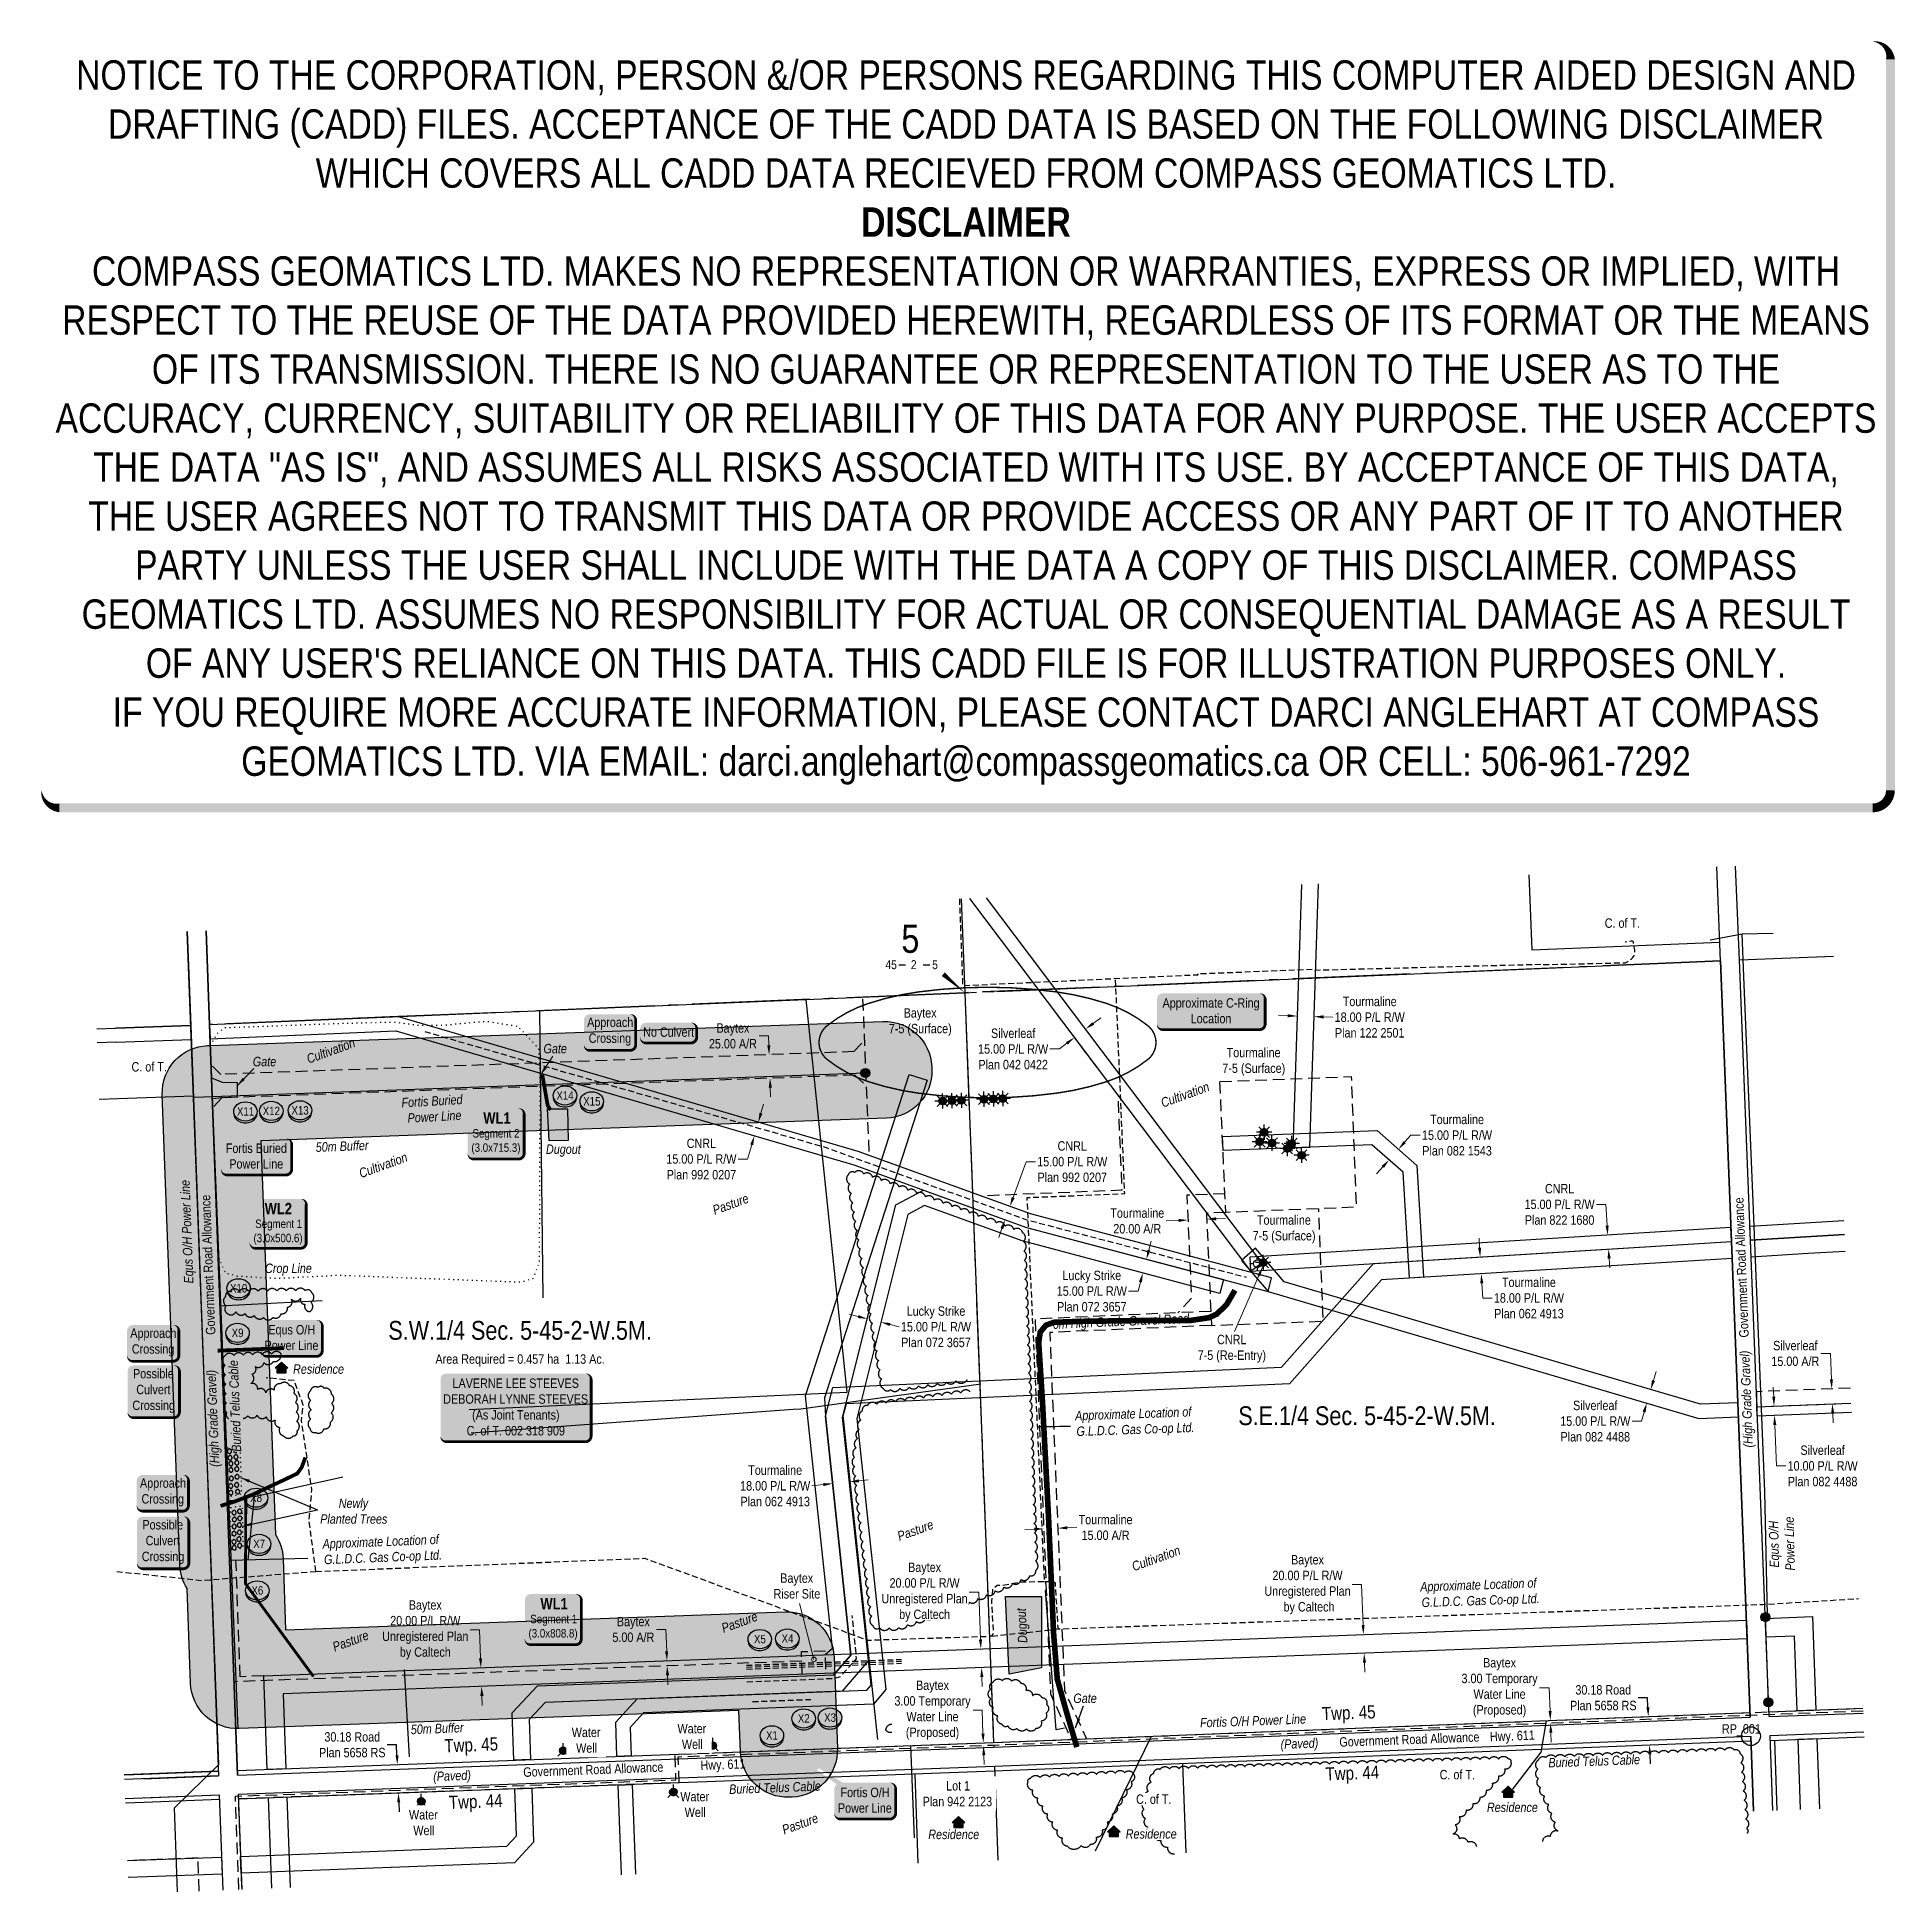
# Model space of a CAD drawing. Extents: x 683818 to 685792, y 5858248 to 5860219.
import ezdxf
from ezdxf.enums import TextEntityAlignment as Align

# ---------------------------------------------------------------- set-up
doc = ezdxf.new("R2010")
doc.units = 0
doc.header["$LTSCALE"] = 5
doc.header["$PDSIZE"] = 0.5
for name, pattern in [('0', [1, 1, 0]), ('foc-ACCESSROAD', [3.75, 2.5, -1.25]), ('foc-FLOWLINE', [3.75, 2.5, -1.25]), ('foc-QUARTERLINE', [33, 25, -3, 2, -3]), ('foc-TOPO', [1, 0.2, -0.8]), ('foc-TRAV', [1.875, 1.25, -0.625]), ('POWERLINE5', [7.8, 2.4, -0.6, 0.6, -0.6, 0.6, -0.6, 2.4]), ('UG_PIPE', [1.875, 1.25, -0.625])]:
    doc.linetypes.add(name, pattern=pattern)
doc.layers.get('Defpoints').update_dxf_attribs({"color": 9})
for name, color, linetype in [('10', 1, 'Continuous'), ('35', 37, 'Continuous'), ('9', 3, 'Continuous'), ('AS-FENCE', 48, 'foc-FENCE'), ('AS-OWNER', 7, 'Continuous'), ('AS-PIPE-UG', 44, 'UG_PIPE'), ('AS-PIPE-UG-T', 44, 'Continuous'), ('AS-POWER', 104, 'foc-POWER'), ('AS-POWER-EXISTING', 72, 'POWERLINE5'), ('AS-POWER-EXISTING-PP', 72, 'Continuous'), ('AS-POWER-T', 104, 'Continuous'), ('AS-RESIDENCE', 14, 'Continuous'), ('AS-ROADS', 254, 'Continuous'), ('AS-TELEPHONE', 224, 'foc-TEL'), ('AS-TELEPHONE-T', 224, 'Continuous'), ('AS-TELUS', 224, 'foc-TEL'), ('C-AR', 13, 'foc-ACCESSROAD'), ('C-CLOSURE', 7, 'Continuous'), ('C-FLOWLINE', 13, 'foc-FLOWLINE'), ('C-RW', 13, 'Continuous'), ('C-SYMBOL', 7, 'Continuous'), ('C-WS', 13, 'foc-ACCESSROAD'), ('C-WS-S', 13, 'Continuous'), ('CG-NOTES', 7, 'Continuous'), ('D-TXT', 6, 'Continuous'), ('F-AR', 190, 'foc-ACCESSROAD'), ('F-RW', 190, 'Continuous'), ('F-WS', 190, 'foc-ACCESSROAD'), ('F-WS-S', 190, 'Continuous'), ('L-AREAREQUIRED', 7, 'Continuous'), ('L-BD', 7, 'Continuous'), ('L-QSEC', 8, 'foc-QUARTERLINE'), ('L-ROAD-T', 7, 'Continuous'), ('L-SEC', 7, 'Continuous'), ('L-SECLBL', 7, 'Continuous'), ('L-SECQ', 8, 'foc-QUARTERLINE'), ('L-TITLEDB', 4, 'Continuous'), ('L-TITLEDB-T', 4, 'Continuous'), ('P-BUFFER-H 30m', 51, 'Continuous'), ('P-BUFFER-T', 40, 'Continuous'), ('P-CROSSINGS', 250, 'Continuous'), ('POLES', 7, 'Continuous'), ('T-BUSH', 110, '0'), ('T-BUSH-T', 110, 'Continuous'), ('T-GENERAL', 48, 'foc-TOPO'), ('T-WATER', 160, 'Continuous'), ('T-WATER-H', 133, 'Continuous'), ('T-WATER-T', 170, 'Continuous')]:
    doc.layers.add(name, color=color, linetype=linetype)
for name, color, linetype, lineweight in [('C-AR-T', 13, 'Continuous', 9), ('C-RW-T', 13, 'Continuous', 9), ('C-WS-T', 13, 'Continuous', 9), ('F-AR-T', 190, 'Continuous', 9), ('F-RW-T', 190, 'Continuous', 9), ('F-WS-T', 190, 'Continuous', 9), ('T-TEXT', 48, 'Continuous', 18)]:
    doc.layers.add(name, color=color, linetype=linetype, lineweight=lineweight)
doc.layers.add('DISCLAIMER', color=7, linetype='Continuous', plot=False)
doc.layers.add('P-PROPOSED-WL2', color=7, linetype='Continuous', true_color=0x05c1ff)
doc.layers.add('P-PROPOSED-WL4', color=7, linetype='Continuous', true_color=0x5b5bc8)
doc.styles.add('175L', font='ARIALN.TTF', dxfattribs={"height": 20})
doc.styles.add('80', font='ARIALN.TTF', dxfattribs={"height": 10})
doc.styles.add('80CG', font='ARIALN.TTF', dxfattribs={"height": 10})
doc.styles.add('80L', font='ARIALN.TTF', dxfattribs={"height": 10})
doc.styles.add('80LS', font='ARIALNI.TTF', dxfattribs={"height": 10})
doc.styles.add('BOLD', font='ARIALNB.TTF')
doc.styles.add('Crossing', font='ARIALN.TTF', dxfattribs={"height": 10})
doc.styles.add('foc-LtypeFont', font='ARIALN.TTF', dxfattribs={"height": 7.35})
doc.styles.add('SIMPLEX', font='ARIALN.TTF')
doc.linetypes.add('foc-FENCE', pattern='A,10,-1,["X",foc-LtypeFont,S=0.2,R=0,X=-0.625,Y=-0.75],-1.24', length=12.24)
doc.linetypes.add('foc-FENCE-NOLINE', pattern='A,0,-6,["X",foc-LtypeFont,S=0.2,R=0,X=-0.625,Y=-0.75],-6.24', length=12.24)
doc.linetypes.add('foc-POWER', pattern='A,6,-1,["P",foc-LtypeFont,S=0.2,R=0,X=-0.625,Y=-0.75],-1.24,4', length=12.24)
doc.linetypes.add('foc-POWER-NOLINE', pattern='A,0,-4,["P",foc-LtypeFont,S=0.2,R=0,X=-0.625,Y=-0.75],-8.24', length=12.24)
doc.linetypes.add('foc-TEL', pattern='A,2,-1,["T",foc-LtypeFont,S=0.2,R=0,X=-0.425,Y=-0.75],-1.24,8', length=12.24)
doc.linetypes.add('foc-TEL-NOLINE', pattern='A,0,-2,["T",foc-LtypeFont,S=0.2,R=0,X=-0.425,Y=-0.75],-10.24', length=12.24)
doc.linetypes.add('foc-TOPO-flowdirection-NOLINE', pattern='A,0,[">",foc-LtypeFont,S=0.3,R=0,X=0,Y=-0.945],-20,[">",foc-LtypeFont,S=0.3,R=0,X=0,Y=-0.945],0', length=20)
doc.dimstyles.new('Compass 5 000', dxfattribs={"dimscale": 5, "dimtxt": 9, "dimasz": 2, "dimexe": 0.2, "dimexo": 0.0625, "dimgap": 0.5, "dimtad": 0, "dimtih": 1, "dimtoh": 1, "dimzin": 0, "dimdsep": 46, "dimtxsty": '80CG', "dimcen": 0.1, "dimse1": 1, "dimse2": 1, "dimclrd": 256, "dimclrt": 256, "dimaunit": 1, "dimadec": 4, "dimazin": 0, "dimtfac": 0.06, "dimtofl": 0, "dimtmove": 0, "dimatfit": 1, "dimfxl": 0.2, "dimtolj": 1, "dimtzin": 0, "dimlwd": -1, "dimarcsym": 0})

msp = doc.modelspace()

# ---------------------------------------------------------------- texts
at = {"layer": '35', "color": 3, "style": '80'}
msp.add_attdef('RP_001', (685608.179, 5858415.815), 'RP', height=9.9975, dxfattribs=at)
at = {"layer": 'AS-PIPE-UG-T', "char_height": 9.99625, "attachment_point": 1, "style": '80L'}
for insert, rotation in [((684120.867, 5858622.409), 2.299971), ((685287.356, 5858576.812), 1.988517)]:
    msp.add_mtext_dynamic_manual_height_columns('\\pi0.065621;{\\fArial Narrow|b0|i1|c0|p34;Approximate Location of\\P\\pi0.98956;G.L.D.C. Gas Co-op Ltd.}', width=125.12529, gutter_width=49.994, heights=[0], dxfattribs=dict(at, insert=insert, rotation=rotation))
at = {"layer": 'AS-POWER-T', "linetype": 'foc-POWER-NOLINE', "char_height": 9.99625, "attachment_point": 1, "style": '80L'}
for s, width, insert, rotation in [('\\pi0.33024;{\\fArial Narrow|b0|i1|c0|p34;Fortis Buried\\P\\pi2.6997; Power Line}', 65.58156, (684204.366, 5859091.364), 3.175254), ('{\\fArial Narrow|b0|i1|c0|p34;Equs O/H Power Line}', 117.05642, (683973.955, 5858894.063), 92.149916), ('{\\fArial Narrow|b0|i1|c0|p34;Fortis O/H Power Line}', 117.05642, (685053.424, 5858432.266), 2.149916)]:
    msp.add_mtext_dynamic_manual_height_columns(s, width=width, gutter_width=49.994, heights=[0], dxfattribs=dict(at, insert=insert, rotation=rotation))
at = {"layer": 'AS-POWER-T', "insert": (685659.058, 5858588.319), "char_height": 9.9975, "attachment_point": 1, "rotation": 91.202746, "style": '175L'}
msp.add_mtext_dynamic_manual_height_columns('\\pi3.8249;{\\fArial Narrow|b0|i1|c0|p34;Equs O/H\\P\\pi0.33332;Power Line}', width=57.1191, gutter_width=50, heights=[0], dxfattribs=at)
at = {"layer": 'AS-RESIDENCE', "char_height": 9.99625, "attachment_point": 1, "style": '80L'}
for insert in [(684089.469, 5858808.245), (685358.143, 5858342.408), (684764.491, 5858313.651)]:
    msp.add_mtext_dynamic_manual_height_columns('\\pi0.33288;{\\fArial Narrow|b0|i1|c0|p34;Residence}', width=53.93364, gutter_width=49.994, heights=[0], dxfattribs=dict(at, insert=insert))
at = {"layer": 'AS-TELEPHONE-T', "linetype": 'foc-POWER-NOLINE', "char_height": 9.99625, "attachment_point": 1, "style": '80L'}
for s, width, insert, rotation in [('\\pi0.30494;{\\fArial Narrow|b0|i1|c0|p34;Buried Telus Cable}', 97.21075, (684024.775, 5858714.862), 92.120623), ('{\\fArial Narrow|b0|i1|c0|p34;Buried Telus Cable}', 97.22291, (685423.589, 5858389.733), 2.120623), ('{\\fArial Narrow|b0|i1|c0|p34;Buried Telus Cable}', 97.22291, (684553.002, 5858361.572), 2.120623)]:
    msp.add_mtext_dynamic_manual_height_columns(s, width=width, gutter_width=49.994, heights=[0], dxfattribs=dict(at, insert=insert, rotation=rotation))
at = {"layer": 'C-SYMBOL', "color": 3, "style": '175L'}
for s, height, p in [('S.W.1/4 Sec. 5-45-2-W.5M.', 19.995, (684331.061, 5858828.429)), ('S.E.1/4 Sec. 5-45-2-W.5M.', 19.9925, (685231.123, 5858737.695))]:
    msp.add_text(s, height=height, dxfattribs=at).set_placement(p, align=Align.BOTTOM_CENTER)
at = {"layer": 'C-WS-T', "attachment_point": 1, "style": '80L'}
for s, width, insert, char_height in [('\\pi38.421;Baytex\\P\\pi22.66;7-5 (Surface)', 110.93214, (684700.213, 5859186.873), 9.9975), ('\\pi7.5794;Baytex\\P\\pi0.49299;Riser Site', 49.25416, (684599.911, 5858586.057), 9.99875)]:
    msp.add_mtext_dynamic_manual_height_columns(s, width=width, gutter_width=50, heights=[0], dxfattribs=dict(at, insert=insert, char_height=char_height))
at = {"layer": 'CG-NOTES', "color": 160, "insert": (685065.312, 5859184.076), "char_height": 9.99756, "attachment_point": 5, "style": '80'}
msp.add_mtext('Approximate C-Ring\\PLocation', dxfattribs=at)
at = {"layer": 'D-TXT', "color": 3, "char_height": 13.9948, "attachment_point": 1, "rotation": 2.149916, "style": '80L'}
for s, insert in [('Twp. 45', (685182.862, 5858443.911)), ('Twp. 45', (684250.322, 5858409.81)), ('Twp. 44', (685186.677, 5858379.806)), ('Twp. 44', (684255.117, 5858349.623))]:
    msp.add_mtext_dynamic_manual_height_columns(s, width=101.38272, gutter_width=47.494, heights=[0], dxfattribs=dict(at, insert=insert))
at = {"layer": 'F-WS-T', "char_height": 9.99625, "attachment_point": 1, "style": '80L'}
for s, width, insert in [('\\pi4.8757;Tourmaline\\P\\pi0.32078;7-5 (Surface)', 66.24452, (685077.001, 5859144.728)), ('\\pi4.8716;Tourmaline\\P\\pi0.31664;7-5 (Surface)', 66.23623, (685109.202, 5858966.703)), ('\\pi20.879;CNRL\\P\\pi0.317;7-5 (Re-Entry)', 71.94422, (685050.824, 5858839.718))]:
    msp.add_mtext_dynamic_manual_height_columns(s, width=width, gutter_width=49.994, heights=[0], dxfattribs=dict(at, insert=insert))
at = {"layer": 'L-AREAREQUIRED', "color": 5, "insert": (684331.061, 5858805.932), "char_height": 9.99875, "attachment_point": 8, "style": '175L'}
msp.add_mtext('Area Required = 0.457 ha  1.13 Ac.', dxfattribs=at)
at = {"layer": 'L-ROAD-T', "style": '80L'}
for s, height, rotation, p in [('Government Road Allowance', 9.99625, 92.18661, (683999.458, 5858914.075)), ('Government Road Allowance', 9.99625, 92.18661, (685628.867, 5858911.23)), ('Government Road Allowance', 9.99625, 2.150005, (685276.027, 5858409.555)), ('Hwy. 611', 9.9963, 2.150005, (685385.45, 5858413.447)), ('Hwy. 611', 9.9963, 2.150005, (684546.602, 5858382.922)), ('Government Road Allowance', 9.99625, 2.150005, (684408.823, 5858377.541))]:
    msp.add_text(s, height=height, rotation=rotation, dxfattribs=at).set_placement(p, align=Align.MIDDLE_CENTER)
at = {"layer": 'L-TITLEDB-T', "char_height": 9.9963, "attachment_point": 1, "style": '80L'}
for insert in [(685483.656, 5859282.348), (683918.132, 5859129.582), (685308.243, 5858377.145)]:
    msp.add_mtext_dynamic_manual_height_columns('C. of T.', width=77.15166, gutter_width=49.994, heights=[0], dxfattribs=dict(at, insert=insert))
at = {"layer": 'P-BUFFER-T', "char_height": 9.99875, "attachment_point": 1, "rotation": 2.155853, "style": '80L'}
for insert in [(684113.211, 5859044.081), (684214.227, 5858425.099)]:
    msp.add_mtext_dynamic_manual_height_columns('\\pi0.45605;{\\fArial Narrow|b0|i1|c0|p34;50m Buffer}', width=57.13971, gutter_width=50.006, heights=[0], dxfattribs=dict(at, insert=insert))
at = {"layer": 'T-BUSH-T', "insert": (684118.3, 5858665.572), "char_height": 9.99875, "attachment_point": 1, "style": '80L'}
msp.add_mtext_dynamic_manual_height_columns('\\pi20.038;{\\fArial Narrow|b0|i1|c0|p34;Newly \\P\\pi0.33068;Planted Trees}', width=71.39604, gutter_width=50, heights=[0], dxfattribs=at)
at = {"layer": 'T-TEXT', "style": '80LS'}
for s, height, rotation, p in [('Cultivation', 9.99625, 20, (685037.65, 5859094.996)), ('Pasture', 9.9963, 20, (684554.712, 5858978.601)), ('(High Grade Gravel)', 9.99625, 92.18661, (685634.206, 5858771.384)), ('(High Grade Gravel)', 9.99625, 92.18661, (684004.508, 5858750.838)), ('Pasture', 9.9963, 20, (684751.062, 5858631.904)), ('Pasture', 9.9963, 20, (684564.144, 5858534.218)), ('Pasture', 9.9963, 20, (684150.868, 5858514.325)), ('(Paved)', 9.9963, 2.150005, (685159.209, 5858405.17)), ('(Paved)', 9.9963, 2.150005, (684258.699, 5858370.96))]:
    msp.add_text(s, height=height, rotation=rotation, dxfattribs=at).set_placement(p, align=Align.MIDDLE_CENTER)
msp.add_text('Gate', height=9.9963, dxfattribs=at).set_placement((684931.412, 5858453.331), align=Align.MIDDLE_CENTER)
at = {"layer": 'T-TEXT', "char_height": 9.99875, "attachment_point": 1}
for s, width, gutter_width, insert, style in [('{\\fArial Narrow|b0|i1|c0|p34;Gate}', 9.46582, 50, (684047.039, 5859135.158), '80L'), ('{\\fArial Narrow|b0|i1|c0|p34;Gate}', 9.46582, 50, (684355.933, 5859148.916), '80L'), ('{\\fArial Narrow|b0|i1|c0|p34;Crop Line}', 49.47926, 100, (684060.05, 5858915.384), '175L')]:
    msp.add_mtext_dynamic_manual_height_columns(s, width=width, gutter_width=gutter_width, heights=[0], dxfattribs=dict(at, insert=insert, style=style))
at = {"layer": 'T-TEXT', "attachment_point": 1, "style": '80L'}
for s, width, gutter_width, insert, char_height, rotation in [('\\pi0.62269;{\\fArial Narrow|b0|i1|c0|p34;Cultivation}', 53.4015, 47.5, (684102.496, 5859137.041), 9.9975, 20), ('\\pi0.62269;{\\fArial Narrow|b0|i1|c0|p34;Cultivation}', 53.4015, 47.5, (684158.094, 5859015.397), 9.9975, 20), ('{\\fArial Narrow|b0|i1|c0|p34;6m High Grade Gravel Road}', 185.22617, 49.994, (684896.838, 5858855.91), 9.99625, 2.493039), ('\\pi0.62269;{\\fArial Narrow|b0|i1|c0|p34;Cultivation}', 53.4015, 47.5, (684979.417, 5858597.507), 9.9975, 20), ('\\pi7.3843;{\\fArial Narrow|b0|i1|c0|p34;Pasture}', 53.4015, 47.5, (684601.381, 5858315.349), 9.9975, 20)]:
    msp.add_mtext_dynamic_manual_height_columns(s, width=width, gutter_width=gutter_width, heights=[0], dxfattribs=dict(at, insert=insert, char_height=char_height, rotation=rotation))
at = {"layer": 'T-WATER-T', "insert": (684358.564, 5859042.028), "char_height": 9.99875, "attachment_point": 1, "style": '80L'}
msp.add_mtext_dynamic_manual_height_columns('{\\fArial Narrow|b0|i1|c0|p34;Dugout}', width=24.43694, gutter_width=50, heights=[0], dxfattribs=at)
at = {"layer": 'T-WATER-T', "insert": (684860.141, 5858511.837), "char_height": 9.99625, "attachment_point": 1, "rotation": 92.829724, "style": '80L', "bg_fill": 1, "box_fill_scale": 1.2, "bg_fill_color": 133, "bg_fill_transparency": 0}
msp.add_mtext_dynamic_manual_height_columns('{\\fArial Narrow|b0|i1|c0|p34;Dugout}', width=37.46657, gutter_width=49.994, heights=[0], dxfattribs=at)

# ---------------------------------------------------------------- blocks, each defined once
blk = doc.blocks.new('L-SECLBL')
at = {"layer": '9', "color": 7}
for p, q in [((-5.1, -27.8), (-12.3, -27.8)), ((20.7, -27.8), (13.5, -27.8))]:
    blk.add_line(p, q, dxfattribs=at)
at = {"layer": '10', "color": 2, "style": 'SIMPLEX'}
blk.add_attdef('SEC', text='', height=30, dxfattribs=at).set_placement((0, 0), align=Align.MIDDLE)
at = {"layer": '10', "color": 5, "style": '80L'}
blk.add_attdef('TWP', text='', height=9.5, dxfattribs=at).set_placement((-14.4, -27.4), align=Align.MIDDLE_RIGHT)
blk.add_attdef('RGE', text='', height=9.5, dxfattribs=at).set_placement((3.6, -27.4), align=Align.MIDDLE_CENTER)
blk.add_attdef('MER', text='', height=9.5, dxfattribs=at).set_placement((23.2, -27.4), align=Align.MIDDLE_LEFT)
blk = doc.blocks.new('POWERPOLE')
h = blk.add_hatch(color=255)
edge = h.paths.add_edge_path()
edge.add_arc((0, 0), 0.96, 0, 360)
at = {"linetype": 'Continuous'}
for p, q in [((0.68, -0.68), (-0.68, 0.68)), ((-0.68, -0.68), (0.68, 0.68))]:
    blk.add_line(p, q, dxfattribs=at)
blk.add_circle((0, 0), 0.96, dxfattribs=at)
blk = doc.blocks.new('*D462')
at = {"layer": 'C-AR-T', "transparency": 16777216}
for p, q in [((684485.9, 5858526.5), (684475.9, 5858526.5)), ((684486.8, 5858503.3), (684485.9, 5858526.5)), ((684487.7, 5858477.6), (684488.1, 5858467.6))]:
    blk.add_line(p, q, dxfattribs=at)
for points in [[(684488.4, 5858503.3), (684485.1, 5858503.2), (684487.1, 5858493.3)], [(684489.4, 5858477.7), (684486, 5858477.6), (684487.3, 5858487.6)]]:
    blk.add_solid(points, dxfattribs=at)
at = {"layer": 'Defpoints', "color": 0, "transparency": 16777216}
for p in [(684487.1, 5858493.3), (684532, 5858495), (684532.2, 5858489.3)]:
    blk.add_point(p, dxfattribs=at)
at = {"layer": 'C-AR-T', "transparency": 16777216, "insert": (684451.4, 5858526.5), "char_height": 10, "attachment_point": 5, "style": '80CG'}
blk.add_mtext('\\A1;Baytex\\P5.00 A/R', dxfattribs=at)
blk = doc.blocks.new('*D463')
at = {"layer": 'C-AR-T', "transparency": 16777216}
for p, q in [((684595, 5859157.4), (684585, 5859157.4)), ((684595.3, 5859147.4), (684595, 5859157.4)), ((684596.9, 5859102.5), (684597.3, 5859092.5))]:
    blk.add_line(p, q, dxfattribs=at)
for points in [[(684597, 5859147.5), (684593.7, 5859147.4), (684595.7, 5859137.4)], [(684598.6, 5859102.5), (684595.3, 5859102.4), (684596.6, 5859112.5)]]:
    blk.add_solid(points, dxfattribs=at)
at = {"layer": 'Defpoints', "color": 0, "transparency": 16777216}
for p in [(684212.4, 5859123.7), (684213.3, 5859098.7), (684596.6, 5859112.5)]:
    blk.add_point(p, dxfattribs=at)
at = {"layer": 'C-AR-T', "transparency": 16777216, "insert": (684557.2, 5859157.4), "char_height": 10, "attachment_point": 5, "style": '80CG'}
blk.add_mtext('\\A1;Baytex\\P25.00 A/R', dxfattribs=at)
blk = doc.blocks.new('*D464')
at = {"layer": 'C-RW-T', "transparency": 16777216}
for p, q in [((684287.9, 5858526), (684277.9, 5858526)), ((684289, 5858495.8), (684287.9, 5858526)), ((684290.5, 5858455.8), (684290.9, 5858445.8))]:
    blk.add_line(p, q, dxfattribs=at)
for points in [[(684290.7, 5858495.9), (684287.3, 5858495.8), (684289.4, 5858485.8)], [(684292.2, 5858455.9), (684288.8, 5858455.8), (684290.1, 5858465.8)]]:
    blk.add_solid(points, dxfattribs=at)
at = {"layer": 'Defpoints', "color": 0, "transparency": 16777216}
for p in [(684289.4, 5858485.8), (684298.3, 5858486.2), (684299.1, 5858466.2)]:
    blk.add_point(p, dxfattribs=at)
at = {"layer": 'C-RW-T', "transparency": 16777216, "insert": (684230.3, 5858526), "char_height": 10, "attachment_point": 5, "style": '80CG'}
blk.add_mtext('\\A1;Baytex\\P20.00 P/L R/W^JUnregistered Plan\\Pby Caltech', dxfattribs=at)
blk = doc.blocks.new('*D466')
at = {"layer": 'C-RW-T', "transparency": 16777216}
for p, q in [((685225.3, 5858574.1), (685215.3, 5858574.1)), ((685226.9, 5858531.1), (685225.3, 5858574.1)), ((685228.4, 5858491.1), (685228.8, 5858481.1))]:
    blk.add_line(p, q, dxfattribs=at)
for points in [[(685228.5, 5858531.2), (685225.2, 5858531), (685227.2, 5858521.1)], [(685230, 5858491.2), (685226.7, 5858491.1), (685228, 5858501.1)]]:
    blk.add_solid(points, dxfattribs=at)
at = {"layer": 'Defpoints', "color": 0, "transparency": 16777216}
for p in [(685199, 5858520), (685227.2, 5858521.1), (685199.7, 5858500.1)]:
    blk.add_point(p, dxfattribs=at)
at = {"layer": 'C-RW-T', "transparency": 16777216, "insert": (685167.8, 5858574.1), "char_height": 10, "attachment_point": 5, "style": '80CG'}
blk.add_mtext('\\A1;Baytex\\P20.00 P/L R/W^JUnregistered Plan\\P by Caltech', dxfattribs=at)
blk = doc.blocks.new('*D467')
at = {"layer": 'Defpoints', "color": 0, "transparency": 16777216}
for p in [(684887.1, 5858642.2), (684902.1, 5858642.8), (684902.5, 5858634.1)]:
    blk.add_point(p, dxfattribs=at)
at = {"layer": 'F-AR-T', "transparency": 16777216}
for p, q in [((684877.5, 5858633.1), (684867.5, 5858632.7)), ((684912.5, 5858634.5), (684922.5, 5858634.9))]:
    blk.add_line(p, q, dxfattribs=at)
for points in [[(684877.4, 5858634.8), (684877.6, 5858631.4), (684887.5, 5858633.5)], [(684912.4, 5858636.2), (684912.5, 5858632.9), (684902.5, 5858634.1)]]:
    blk.add_solid(points, dxfattribs=at)
at = {"layer": 'F-AR-T', "transparency": 16777216, "insert": (684953.2, 5858634.9), "char_height": 10, "attachment_point": 5, "style": '80CG'}
blk.add_mtext('\\A1;Tourmaline\\P15.00 A/R', dxfattribs=at)
blk = doc.blocks.new('*D468')
at = {"layer": 'Defpoints', "color": 0, "transparency": 16777216}
for p in [(685040.8, 5858961.7), (685041.2, 5858951), (685061.2, 5858951.9)]:
    blk.add_point(p, dxfattribs=at)
at = {"layer": 'F-AR-T', "transparency": 16777216}
for p, q in [((685030.8, 5858961.3), (685017.6, 5858960.7)), ((685070.7, 5858963), (685080.7, 5858963.4))]:
    blk.add_line(p, q, dxfattribs=at)
for points in [[(685030.7, 5858962.9), (685030.9, 5858959.6), (685040.8, 5858961.7)], [(685070.7, 5858964.7), (685070.8, 5858961.3), (685060.7, 5858962.6)]]:
    blk.add_solid(points, dxfattribs=at)
at = {"layer": 'F-AR-T', "transparency": 16777216, "insert": (684986.9, 5858960.7), "char_height": 10, "attachment_point": 5, "style": '80CG'}
blk.add_mtext('\\A1;Tourmaline\\P20.00 A/R', dxfattribs=at)
blk = doc.blocks.new('*D469')
at = {"layer": 'Defpoints', "color": 0, "transparency": 16777216}
for p in [(685724.9, 5858782.3), (685763.1, 5858783.8), (685763.8, 5858767.8)]:
    blk.add_point(p, dxfattribs=at)
at = {"layer": 'F-AR-T', "transparency": 16777216}
for p, q in [((685723.4, 5858819.8), (685713.4, 5858819.8)), ((685724.5, 5858792.3), (685723.4, 5858819.8)), ((685725.9, 5858756.3), (685726.3, 5858746.3))]:
    blk.add_line(p, q, dxfattribs=at)
for points in [[(685726.2, 5858792.3), (685722.9, 5858792.2), (685724.9, 5858782.3)], [(685727.6, 5858756.4), (685724.3, 5858756.2), (685725.5, 5858766.3)]]:
    blk.add_solid(points, dxfattribs=at)
at = {"layer": 'F-AR-T', "transparency": 16777216, "insert": (685686.2, 5858819.8), "char_height": 10, "attachment_point": 5, "style": '80CG'}
blk.add_mtext('\\A1;Silverleaf\\P15.00 A/R', dxfattribs=at)
blk = doc.blocks.new('*D474')
at = {"layer": 'Defpoints', "color": 0, "transparency": 16777216}
for p in [(684276.6, 5859140.1), (684280.8, 5859154.5), (684580, 5859051.2)]:
    blk.add_point(p, dxfattribs=at)
at = {"layer": 'F-RW-T', "transparency": 16777216}
for p, q in [((684587, 5859075.2), (684589.8, 5859084.8)), ((684577.2, 5859041.6), (684572.7, 5859026.5)), ((684572.7, 5859026.5), (684562.7, 5859026.5))]:
    blk.add_line(p, q, dxfattribs=at)
for points in [[(684585.4, 5859075.7), (684588.6, 5859074.7), (684584.2, 5859065.6)], [(684575.6, 5859042.1), (684578.8, 5859041.2), (684580, 5859051.2)]]:
    blk.add_solid(points, dxfattribs=at)
at = {"layer": 'F-RW-T', "transparency": 16777216, "insert": (684523.7, 5859026.5), "char_height": 10, "attachment_point": 5, "style": '80CG'}
blk.add_mtext('\\A1;CNRL\\P15.00 P/L R/W\\PPlan 992 0207', dxfattribs=at)
blk = doc.blocks.new('*D475')
at = {"layer": 'Defpoints', "color": 0, "transparency": 16777216}
for p in [(684717.6, 5858927.1), (684732.1, 5858923.5), (684700, 5858856.7)]:
    blk.add_point(p, dxfattribs=at)
at = {"layer": 'F-RW-T', "transparency": 16777216}
for p, q in [((684690.3, 5858859.1), (684680.6, 5858861.5)), ((684724.2, 5858850.6), (684733.9, 5858848.2))]:
    blk.add_line(p, q, dxfattribs=at)
for points in [[(684690.7, 5858860.7), (684689.9, 5858857.5), (684700, 5858856.7)], [(684724.6, 5858852.2), (684723.8, 5858849), (684714.5, 5858853.1)]]:
    blk.add_solid(points, dxfattribs=at)
at = {"layer": 'F-RW-T', "transparency": 16777216, "insert": (684773, 5858848.2), "char_height": 10, "attachment_point": 5, "style": '80CG'}
blk.add_mtext('\\A1;Lucky Strike\\P15.00 P/L R/W\\PPlan 072 3657', dxfattribs=at)
blk = doc.blocks.new('*D476')
at = {"layer": 'Defpoints', "color": 0, "transparency": 16777216}
for p in [(684663.2, 5858681.5), (684670.4, 5858613.4), (684688.3, 5858615.3)]:
    blk.add_point(p, dxfattribs=at)
at = {"layer": 'F-RW-T', "transparency": 16777216}
for p, q in [((684691, 5858684.4), (684701, 5858685.5)), ((684653.3, 5858680.4), (684641.2, 5858679.1))]:
    blk.add_line(p, q, dxfattribs=at)
for points in [[(684653.1, 5858682.1), (684653.4, 5858678.8), (684663.2, 5858681.5)], [(684690.9, 5858686.1), (684691.2, 5858682.8), (684681.1, 5858683.4)]]:
    blk.add_solid(points, dxfattribs=at)
at = {"layer": 'F-RW-T', "transparency": 16777216, "insert": (684602.1, 5858679.1), "char_height": 10, "attachment_point": 5, "style": '80CG'}
blk.add_mtext('\\A1;Tourmaline\\P18.00 P/L R/W\\PPlan 062 4913', dxfattribs=at)
blk = doc.blocks.new('*D477')
at = {"layer": 'Defpoints', "color": 0, "transparency": 16777216}
for p in [(684920.1, 5859155.6), (684950.2, 5859140.5), (684938.2, 5859131.5)]:
    blk.add_point(p, dxfattribs=at)
at = {"layer": 'F-RW-T', "transparency": 16777216}
for p, q in [((684940, 5859170.6), (684948, 5859176.6)), ((684904.1, 5859143.5), (684894.1, 5859143.5)), ((684912.1, 5859149.6), (684904.1, 5859143.5))]:
    blk.add_line(p, q, dxfattribs=at)
for points in [[(684911.1, 5859150.9), (684913.1, 5859148.2), (684920.1, 5859155.6)], [(684939, 5859172), (684941, 5859169.3), (684932, 5859164.6)]]:
    blk.add_solid(points, dxfattribs=at)
at = {"layer": 'F-RW-T', "transparency": 16777216, "insert": (684855, 5859143.5), "char_height": 10, "attachment_point": 5, "style": '80CG'}
blk.add_mtext('\\A1;Silverleaf\\P15.00 P/L R/W\\PPlan 042 0422', dxfattribs=at)
blk = doc.blocks.new('*D478')
at = {"layer": 'Defpoints', "color": 0, "transparency": 16777216}
for p in [(685157.5, 5859197.2), (685175.5, 5859196.6), (685156.9, 5859178.5)]:
    blk.add_point(p, dxfattribs=at)
at = {"layer": 'F-RW-T', "transparency": 16777216}
for p, q in [((685146.9, 5859178.9), (685136.9, 5859179.2)), ((685184.8, 5859177.6), (685194.8, 5859177.3))]:
    blk.add_line(p, q, dxfattribs=at)
for points in [[(685146.9, 5859180.5), (685146.8, 5859177.2), (685156.9, 5859178.5)], [(685184.9, 5859179.3), (685184.8, 5859175.9), (685174.8, 5859177.9)]]:
    blk.add_solid(points, dxfattribs=at)
at = {"layer": 'F-RW-T', "transparency": 16777216, "insert": (685233.9, 5859177.3), "char_height": 10, "attachment_point": 5, "style": '80CG'}
blk.add_mtext('\\A1;Tourmaline\\P18.00 P/L R/W\\PPlan 122 2501', dxfattribs=at)
blk = doc.blocks.new('*D479')
at = {"layer": 'Defpoints', "color": 0, "transparency": 16777216}
for p in [(685264.4, 5859036.9), (685258.2, 5859022.4), (685268.1, 5859033.6)]:
    blk.add_point(p, dxfattribs=at)
at = {"layer": 'F-RW-T', "transparency": 16777216}
for p, q in [((685271, 5859044.4), (685277.6, 5859051.9)), ((685277.6, 5859051.9), (685287.6, 5859051.9)), ((685247.8, 5859018.2), (685241.2, 5859010.7))]:
    blk.add_line(p, q, dxfattribs=at)
for points in [[(685269.8, 5859045.5), (685272.3, 5859043.3), (685264.4, 5859036.9)], [(685246.6, 5859019.3), (685249.1, 5859017.1), (685254.5, 5859025.7)]]:
    blk.add_solid(points, dxfattribs=at)
at = {"layer": 'F-RW-T', "transparency": 16777216, "insert": (685326.7, 5859051.9), "char_height": 10, "attachment_point": 5, "style": '80CG'}
blk.add_mtext('\\A1;Tourmaline\\P15.00 P/L R/W^JPlan 082 1543', dxfattribs=at)
blk = doc.blocks.new('*D480')
at = {"layer": 'Defpoints', "color": 0, "transparency": 16777216}
for p in [(685486.8, 5858945.8), (685560.1, 5858950.3), (685561, 5858935.4)]:
    blk.add_point(p, dxfattribs=at)
at = {"layer": 'F-RW-T', "transparency": 16777216}
for p, q in [((685484.8, 5858978.3), (685474.8, 5858978.3)), ((685486.2, 5858955.8), (685484.8, 5858978.3)), ((685488.3, 5858920.9), (685488.9, 5858910.9))]:
    blk.add_line(p, q, dxfattribs=at)
for points in [[(685487.8, 5858955.9), (685484.5, 5858955.7), (685486.8, 5858945.8)], [(685490, 5858921), (685486.6, 5858920.7), (685487.7, 5858930.8)]]:
    blk.add_solid(points, dxfattribs=at)
at = {"layer": 'F-RW-T', "transparency": 16777216, "insert": (685435.7, 5858978.3), "char_height": 10, "attachment_point": 5, "style": '80CG'}
blk.add_mtext('\\A1;CNRL\\P15.00 P/L R/W^JPlan 822 1680', dxfattribs=at)
blk = doc.blocks.new('*D481')
at = {"layer": 'Defpoints', "color": 0, "transparency": 16777216}
for p in [(685351.3, 5858922.4), (685523.8, 5858933), (685524.9, 5858915.2)]:
    blk.add_point(p, dxfattribs=at)
at = {"layer": 'F-RW-T', "transparency": 16777216}
for p, q in [((685350.7, 5858932.3), (685350.1, 5858942.3)), ((685353, 5858894.5), (685354, 5858878.8)), ((685354, 5858878.8), (685364, 5858878.8))]:
    blk.add_line(p, q, dxfattribs=at)
for points in [[(685352.3, 5858932.4), (685349, 5858932.2), (685351.3, 5858922.4)], [(685354.7, 5858894.6), (685351.4, 5858894.4), (685352.4, 5858904.5)]]:
    blk.add_solid(points, dxfattribs=at)
at = {"layer": 'F-RW-T', "transparency": 16777216, "insert": (685403.1, 5858878.8), "char_height": 10, "attachment_point": 5, "style": '80CG'}
blk.add_mtext('\\A1;Tourmaline\\P18.00 P/L R/W\\PPlan 062 4913', dxfattribs=at)
blk = doc.blocks.new('*D482')
at = {"layer": 'Defpoints', "color": 0, "transparency": 16777216}
for p in [(685528.3, 5858767.1), (685536, 5858764.8), (685540.2, 5858779.2)]:
    blk.add_point(p, dxfattribs=at)
at = {"layer": 'F-RW-T', "transparency": 16777216}
for p, q in [((685535.4, 5858791.1), (685538.2, 5858800.7)), ((685522.7, 5858747.9), (685512.7, 5858747.9)), ((685525.5, 5858757.5), (685522.7, 5858747.9))]:
    blk.add_line(p, q, dxfattribs=at)
for points in [[(685533.8, 5858791.6), (685537, 5858790.6), (685532.5, 5858781.5)], [(685523.9, 5858758), (685527.1, 5858757.1), (685528.3, 5858767.1)]]:
    blk.add_solid(points, dxfattribs=at)
at = {"layer": 'F-RW-T', "transparency": 16777216, "insert": (685473.6, 5858747.9), "char_height": 10, "attachment_point": 5, "style": '80CG'}
blk.add_mtext('\\A1;Silverleaf\\P15.00 P/L R/W^JPlan 082 4488', dxfattribs=at)
blk = doc.blocks.new('*D485')
at = {"layer": 'Defpoints', "color": 0, "transparency": 16777216}
for p in [(685681.6, 5858764.6), (685664, 5858753.9), (685682, 5858754.6)]:
    blk.add_point(p, dxfattribs=at)
at = {"layer": 'F-RW-T', "transparency": 16777216}
for p, q in [((685663.2, 5858773.9), (685662.8, 5858783.9)), ((685664.4, 5858743.9), (685666.1, 5858700.3)), ((685666.1, 5858700.3), (685676.1, 5858700.3))]:
    blk.add_line(p, q, dxfattribs=at)
for points in [[(685664.9, 5858774), (685661.6, 5858773.8), (685663.6, 5858763.9)], [(685666, 5858744), (685662.7, 5858743.9), (685664, 5858753.9)]]:
    blk.add_solid(points, dxfattribs=at)
at = {"layer": 'F-RW-T', "transparency": 16777216, "insert": (685715.2, 5858700.3), "char_height": 10, "attachment_point": 5, "style": '80CG'}
blk.add_mtext('\\A1;Silverleaf\\P10.00 P/L R/W\\PPlan 082 4488', dxfattribs=at)
blk = doc.blocks.new('*D487')
at = {"layer": 'Defpoints', "color": 0, "transparency": 16777216}
for p in [(684929.4, 5858937.9), (684925.6, 5858923.4), (684996.7, 5858920)]:
    blk.add_point(p, dxfattribs=at)
at = {"layer": 'F-RW-T', "transparency": 16777216}
for p, q in [((684999.2, 5858929.6), (685001.8, 5858939.3)), ((684987.7, 5858886.1), (684977.7, 5858886.1)), ((684990.2, 5858895.8), (684987.7, 5858886.1))]:
    blk.add_line(p, q, dxfattribs=at)
for points in [[(684997.6, 5858930.1), (685000.9, 5858929.2), (684996.7, 5858920)], [(684988.6, 5858896.2), (684991.9, 5858895.4), (684992.8, 5858905.5)]]:
    blk.add_solid(points, dxfattribs=at)
at = {"layer": 'F-RW-T', "transparency": 16777216, "insert": (684938.6, 5858886.1), "char_height": 10, "attachment_point": 5, "style": '80CG'}
blk.add_mtext('\\A1;Lucky Strike\\P15.00 P/L R/W\\PPlan 072 3657', dxfattribs=at)
blk = doc.blocks.new('*D488')
at = {"layer": 'Defpoints', "color": 0, "transparency": 16777216}
for p in [(684846.2, 5858978.2), (684841.1, 5858964), (684851.6, 5858976.2)]:
    blk.add_point(p, dxfattribs=at)
at = {"layer": 'F-RW-T', "transparency": 16777216}
for p, q in [((684855, 5858985.6), (684868.8, 5859023.7)), ((684868.8, 5859023.7), (684878.8, 5859023.7)), ((684843.1, 5858952.7), (684839.7, 5858943.3))]:
    blk.add_line(p, q, dxfattribs=at)
for points in [[(684853.4, 5858986.2), (684856.6, 5858985), (684851.6, 5858976.2)], [(684841.5, 5858953.3), (684844.6, 5858952.1), (684846.5, 5858962.1)]]:
    blk.add_solid(points, dxfattribs=at)
at = {"layer": 'F-RW-T', "transparency": 16777216, "insert": (684917.8, 5859023.7), "char_height": 10, "attachment_point": 5, "style": '80CG'}
blk.add_mtext('\\A1;CNRL\\P15.00 P/L R/W\\PPlan 992 0207', dxfattribs=at)
blk = doc.blocks.new('*D497')
at = {"layer": 'Defpoints', "color": 0, "transparency": 16777216}
for p in [(685530, 5858433.9), (685541.2, 5858434.3), (685542.4, 5858404.2)]:
    blk.add_point(p, dxfattribs=at)
at = {"layer": 'L-TITLEDB-T', "transparency": 16777216}
for p, q in [((685529.2, 5858453.9), (685519.2, 5858453.9)), ((685529.6, 5858443.9), (685529.2, 5858453.9)), ((685531.6, 5858393.7), (685532, 5858383.7))]:
    blk.add_line(p, q, dxfattribs=at)
for points in [[(685531.2, 5858443.9), (685527.9, 5858443.8), (685530, 5858433.9)], [(685533.2, 5858393.8), (685529.9, 5858393.7), (685531.2, 5858403.7)]]:
    blk.add_solid(points, dxfattribs=at)
at = {"layer": 'L-TITLEDB-T', "transparency": 16777216, "insert": (685482.1, 5858453.9), "char_height": 10, "attachment_point": 5, "style": '80CG'}
blk.add_mtext('\\A1;30.18 Road\\PPlan 5658 RS', dxfattribs=at)
blk = doc.blocks.new('*D498')
at = {"layer": 'Defpoints', "color": 0, "transparency": 16777216}
for p in [(684135.5, 5858380.4), (684200.6, 5858382.8), (684136.6, 5858350.2)]:
    blk.add_point(p, dxfattribs=at)
at = {"layer": 'L-TITLEDB-T', "transparency": 16777216}
for p, q in [((684199.8, 5858403.9), (684189.8, 5858403.9)), ((684200.2, 5858392.8), (684199.8, 5858403.9)), ((684202.1, 5858342.6), (684202.4, 5858332.7))]:
    blk.add_line(p, q, dxfattribs=at)
for points in [[(684201.9, 5858392.8), (684198.6, 5858392.7), (684200.6, 5858382.8)], [(684203.7, 5858342.7), (684200.4, 5858342.6), (684201.7, 5858352.6)]]:
    blk.add_solid(points, dxfattribs=at)
at = {"layer": 'L-TITLEDB-T', "transparency": 16777216, "insert": (684152.7, 5858403.9), "char_height": 10, "attachment_point": 5, "style": '80CG'}
blk.add_mtext('\\A1;30.18 Road\\PPlan 5658 RS', dxfattribs=at)
blk = doc.blocks.new('WAT')
h = blk.add_hatch(color=255)
h.dxf.hatch_style = 1
edge = h.paths.add_edge_path()
edge.add_arc((0, 0), 0.9, 0, 360)
at = {"color": 170}
for p, q in [((0, 0.82), (0, 1.63)), ((-0.58, -0.58), (-1.15, -1.15)), ((0.58, -0.58), (1.15, -1.15))]:
    blk.add_line(p, q, dxfattribs=at)
blk.add_circle((0, 0), 0.8, dxfattribs=at)
blk = doc.blocks.new('res_occ')
for points in [[(0.1, 0.89), (-1.26, -0.37), (1.46, -0.37)], [(-0.9, -1.43), (1.1, -1.43), (1.1, -0.37), (-0.9, -0.37)]]:
    blk.add_hatch(color=14).paths.add_polyline_path(points)
at = {"color": 14}
for points in [[(0.1, 0.89), (-1.26, -0.37), (1.46, -0.37)], [(-0.9, -1.43), (1.1, -1.43), (1.1, -0.37), (-0.9, -0.37)]]:
    blk.add_lwpolyline(points, close=True, dxfattribs=at)
blk = doc.blocks.new('GABD')
for p, q in [((-0.81, 0), (-1.62, 0)), ((0, 0.81), (0, 1.62)), ((1.62, 0), (0.81, 0)), ((0, -0.81), (0, -1.62))]:
    blk.add_line(p, q)
blk.add_circle((0, 0), 0.8)
blk = doc.blocks.new('GAS')
h = blk.add_hatch(color=255)
h.dxf.hatch_style = 1
edge = h.paths.add_edge_path()
edge.add_arc((0, 0), 0.9, 0, 360)
for p, q in [((-0.81, 0), (-1.62, 0)), ((-0.57, 0.57), (-1.14, 1.14)), ((0, 0.81), (0, 1.62)), ((0.57, 0.57), (1.14, 1.14)), ((1.62, 0), (0.81, 0)), ((-0.57, -0.57), (-1.14, -1.14)), ((0, -0.81), (0, -1.62)), ((1.14, -1.14), (0.57, -0.57))]:
    blk.add_line(p, q)
blk.add_circle((0, 0), 0.8)
blk = doc.blocks.new('xing2')
h = blk.add_hatch(color=50)
h.dxf.hatch_style = 1
edge = h.paths.add_edge_path()
edge.add_ellipse((0, 0), major_axis=(-12.5, 0), ratio=0.816297, start_angle=0, end_angle=360)
h = blk.add_hatch(color=250)
h.dxf.hatch_style = 1
edge = h.paths.add_edge_path()
edge.add_ellipse((0, -2), major_axis=(-12.5, 0), ratio=0.816297, start_angle=0, end_angle=180)
edge.add_line((12.5, -2), (12.5, 0))
edge.add_ellipse((0, 0), major_axis=(-12.5, 0), ratio=0.816297, start_angle=0, end_angle=180, ccw=False)
edge.add_line((-12.5, 0), (-12.5, -2))
at = {"color": 250}
blk.add_ellipse((0, 0), major_axis=(-12.5, 0), ratio=0.816297, dxfattribs=at)
blk.add_ellipse((0, -2), major_axis=(-12.5, 0), ratio=0.816297, start_param=0, end_param=3.141593, dxfattribs=at)
at = {"color": 250, "style": 'Crossing'}
blk.add_attdef('CROSSING', text='', height=9, dxfattribs=at).set_placement((0.1, 0), align=Align.MIDDLE_CENTER)
at = {"color": 250, "style": 'Crossing', "flags": 1}
for tag, p in [('OWNER', (0.1, -12.5)), ('DESCRIPTION', (0.1, -25.8)), ('LOCATION', (0.1, -39.3)), ('DWG_REF', (0.1, -52.8))]:
    blk.add_attdef(tag, text='', height=9, dxfattribs=at).set_placement(p, align=Align.MIDDLE_CENTER)
blk = doc.blocks.new('*U522')
h = blk.add_hatch(color=59)
edge = h.paths.add_edge_path()
edge.add_line((-74, -37), (74, -37))
edge.add_arc((74, -31), 6, 270, 360)
edge.add_line((80, -31), (80, 29.5))
edge.add_arc((74, 29.5), 6, 0, 90)
edge.add_line((74, 35.5), (-74, 35.5))
edge.add_arc((-74, 29.5), 6, 90, 180)
edge.add_line((-80, 29.5), (-80, -31))
edge.add_arc((-74, -31), 6, 180, 270)
at = {"color": 1, "flags": 128}
blk.add_lwpolyline([(-74, -37, 3, 3, 0), (74, -37, 3, 3, 0.414214), (80, -31, 3, 3, 0), (80, 29.5, 3, 0, 0.414214), (74, 35.5, 0, 0, 0), (-74, 35.5, 0, 0, 0.414214), (-80, 29.5, 0, 0, 0), (-80, -31, 0, 3, 0.414214)], format="xyseb", close=True, dxfattribs=at)
blk.add_lwpolyline([(-72.5, -37.6, 0, 7.5, 0), (0, 0, 0, 0, 0)], format="xyseb", dxfattribs=at)
at = {"color": 1, "style": '80'}
blk.add_attdef('ENTER_TEXT_001', (-36, -5), '', height=10, dxfattribs=at)
blk = doc.blocks.new('*U523')
h = blk.add_hatch(color=254)
edge = h.paths.add_edge_path()
edge.add_line((-24, -35.3), (24, -35.3))
edge.add_arc((24, -29.3), 6, 270, 360)
edge.add_line((30, -29.3), (30, 12.5))
edge.add_arc((24, 12.5), 6, 0, 90)
edge.add_line((24, 18.5), (-24, 18.5))
edge.add_arc((-24, 12.5), 6, 90, 180)
edge.add_line((-30, 12.5), (-30, -29.3))
edge.add_arc((-24, -29.3), 6, 180, 270)
at = {"layer": 'P-PROPOSED-WL2', "flags": 128}
blk.add_lwpolyline([(5.8, 46.1, 0, 7.5, 0), (0, 0, 0, 0, 0)], format="xyseb", dxfattribs=at)
blk.add_lwpolyline([(-24, -35.3, 3, 3, 0), (24, -35.3, 3, 3, 0.414214), (30, -29.3, 3, 3, 0), (30, 12.5, 3, 0, 0.414214), (24, 18.5, 0, 0, 0), (-24, 18.5, 0, 0, 0.414214), (-30, 12.5, 0, 0, 0), (-30, -29.3, 0, 3, 0.414214)], format="xyseb", close=True, dxfattribs=at)
at = {"layer": 'P-PROPOSED-WL2'}
for tag, p, height, style in [('TEMP_AREA_W1_001', (-9.2, 2.2), 12, 'BOLD'), ('ENTER_TEXT_001', (-30.7, -12.5), 9, '80')]:
    blk.add_attdef(tag, p, '', height=height, dxfattribs=dict(at, style=style))
blk = doc.blocks.new('*U538')
h = blk.add_hatch(color=255)
edge = h.paths.add_edge_path()
edge.add_line((-26.5, -20), (26.5, -20))
edge.add_arc((26.5, -14), 6, 270, 360)
edge.add_line((32.5, -14), (32.5, 12.5))
edge.add_arc((26.5, 12.5), 6, 0, 90)
edge.add_line((26.5, 18.5), (-26.5, 18.5))
edge.add_arc((-26.5, 12.5), 6, 90, 180)
edge.add_line((-32.5, 12.5), (-32.5, -14))
edge.add_arc((-26.5, -14), 6, 180, 270)
at = {"color": 104, "flags": 128}
blk.add_lwpolyline([(-76.7, 33.9, 0, 7.5, 0), (0, 0, 0, 0, 0)], format="xyseb", dxfattribs=at)
blk.add_lwpolyline([(-26.5, -20, 3, 3, 0), (26.5, -20, 3, 3, 0.414214), (32.5, -14, 3, 3, 0), (32.5, 12.5, 3, 0, 0.414214), (26.5, 18.5, 0, 0, 0), (-26.5, 18.5, 0, 0, 0.414214), (-32.5, 12.5, 0, 0, 0), (-32.5, -14, 0, 3, 0.414214)], format="xyseb", close=True, dxfattribs=at)
at = {"color": 104, "style": '80'}
blk.add_attdef('ENTER_TEXT_001', (-26.8, -4.9), '', height=10, dxfattribs=at)
blk = doc.blocks.new('*U539')
h = blk.add_hatch(color=255)
edge = h.paths.add_edge_path()
edge.add_line((-31.5, -20), (31.5, -20))
edge.add_arc((31.5, -14), 6, 270, 360)
edge.add_line((37.5, -14), (37.5, 12.5))
edge.add_arc((31.5, 12.5), 6, 0, 90)
edge.add_line((31.5, 18.5), (-31.5, 18.5))
edge.add_arc((-31.5, 12.5), 6, 90, 180)
edge.add_line((-37.5, 12.5), (-37.5, -14))
edge.add_arc((-31.5, -14), 6, 180, 270)
at = {"color": 104, "flags": 128}
blk.add_lwpolyline([(-48.5, 63.4, 0, 7.5, 0), (0, 0, 0, 0, 0)], format="xyseb", dxfattribs=at)
blk.add_lwpolyline([(-31.5, -20, 3, 3, 0), (31.5, -20, 3, 3, 0.414214), (37.5, -14, 3, 3, 0), (37.5, 12.5, 3, 0, 0.414214), (31.5, 18.5, 0, 0, 0), (-31.5, 18.5, 0, 0, 0.414214), (-37.5, 12.5, 0, 0, 0), (-37.5, -14, 0, 3, 0.414214)], format="xyseb", close=True, dxfattribs=at)
at = {"color": 104, "style": '80'}
blk.add_attdef('ENTER_TEXT_001', (-26.8, -4.9), '', height=10, dxfattribs=at)
blk = doc.blocks.new('*U540')
h = blk.add_hatch(color=59)
edge = h.paths.add_edge_path()
edge.add_line((-21.5, -20), (21.5, -20))
edge.add_arc((21.5, -14), 6, 270, 360)
edge.add_line((27.5, -14), (27.5, 12.5))
edge.add_arc((21.5, 12.5), 6, 0, 90)
edge.add_line((21.5, 18.5), (-21.5, 18.5))
edge.add_arc((-21.5, 12.5), 6, 90, 180)
edge.add_line((-27.5, 12.5), (-27.5, -14))
edge.add_arc((-21.5, -14), 6, 180, 270)
at = {"color": 1, "flags": 128}
blk.add_lwpolyline([(-21.5, -20, 3, 3, 0), (21.5, -20, 3, 3, 0.414214), (27.5, -14, 3, 3, 0), (27.5, 12.5, 3, 0, 0.414214), (21.5, 18.5, 0, 0, 0), (-21.5, 18.5, 0, 0, 0.414214), (-27.5, 12.5, 0, 0, 0), (-27.5, -14, 0, 3, 0.414214)], format="xyseb", close=True, dxfattribs=at)
blk.add_lwpolyline([(65.8, -10.7, 0, 7.5, 0), (0, 0, 0, 0, 0)], format="xyseb", dxfattribs=at)
at = {"color": 1, "style": '80'}
blk.add_attdef('ENTER_TEXT_001', (-36, -5), '', height=10, dxfattribs=at)
blk = doc.blocks.new('*U541')
h = blk.add_hatch(color=254)
edge = h.paths.add_edge_path()
edge.add_line((-24, -34.1), (24, -34.1))
edge.add_arc((24, -28.1), 6, 270, 360)
edge.add_line((30, -28.1), (30, 12.5))
edge.add_arc((24, 12.5), 6, 0, 90)
edge.add_line((24, 18.5), (-24, 18.5))
edge.add_arc((-24, 12.5), 6, 90, 180)
edge.add_line((-30, 12.5), (-30, -28.1))
edge.add_arc((-24, -28.1), 6, 180, 270)
at = {"layer": 'P-PROPOSED-WL4', "flags": 128}
blk.add_lwpolyline([(-24, -34.1, 3, 3, 0), (24, -34.1, 3, 3, 0.414214), (30, -28.1, 3, 3, 0), (30, 12.5, 3, 0, 0.414214), (24, 18.5, 0, 0, 0), (-24, 18.5, 0, 0, 0.414214), (-30, 12.5, 0, 0, 0), (-30, -28.1, 0, 3, 0.414214)], format="xyseb", close=True, dxfattribs=at)
blk.add_lwpolyline([(-66.3, -15.5, 0, 7.5, 0), (0, 0, 0, 0, 0)], format="xyseb", dxfattribs=at)
at = {"layer": 'P-PROPOSED-WL4'}
for tag, p, height, style in [('TEMP_AREA_W1_001', (-9.2, 2.2), 12, 'BOLD'), ('ENTER_TEXT_001', (-30.7, -12.5), 9, '80')]:
    blk.add_attdef(tag, p, '', height=height, dxfattribs=dict(at, style=style))
blk = doc.blocks.new('*D542')
at = {"layer": 'C-RW-T', "transparency": 16777216}
for p, q in [((684808.4, 5858566.1), (684818.4, 5858566.1)), ((684818.4, 5858566.1), (684819.9, 5858525.8)), ((684820.3, 5858515.8), (684819.9, 5858525.8)), ((684821.8, 5858475.8), (684822.2, 5858465.8))]:
    blk.add_line(p, q, dxfattribs=at)
for points in [[(684822, 5858515.9), (684818.6, 5858515.7), (684820.7, 5858505.8)], [(684823.5, 5858475.9), (684820.1, 5858475.8), (684821.4, 5858485.8)]]:
    blk.add_solid(points, dxfattribs=at)
at = {"layer": 'Defpoints', "color": 0, "transparency": 16777216}
for p in [(684820.7, 5858505.8), (684897.4, 5858508.7), (684898.2, 5858488.7)]:
    blk.add_point(p, dxfattribs=at)
at = {"layer": 'C-RW-T', "transparency": 16777216, "insert": (684760.9, 5858566.1), "char_height": 10, "attachment_point": 5, "style": '80CG', "bg_fill": 3, "box_fill_scale": 1.1, "bg_fill_color": 256, "bg_fill_true_color": 13158600, "bg_fill_transparency": 0}
blk.add_mtext('\\A1;Baytex\\P20.00 P/L R/W^JUnregistered Plan\\Pby Caltech', dxfattribs=at)
blk = doc.blocks.new('*U544')
h = blk.add_hatch(color=254)
edge = h.paths.add_edge_path()
edge.add_line((-21.5, -28.5), (21.5, -28.5))
edge.add_arc((21.5, -22.5), 6, 270, 360)
edge.add_line((27.5, -22.5), (27.5, 21))
edge.add_arc((21.5, 21), 6, 0, 90)
edge.add_line((21.5, 27), (-21.5, 27))
edge.add_arc((-21.5, 21), 6, 90, 180)
edge.add_line((-27.5, 21), (-27.5, -22.5))
edge.add_arc((-21.5, -22.5), 6, 180, 270)
at = {"color": 160, "flags": 128}
blk.add_lwpolyline([(-21.5, -28.5, 3, 3, 0), (21.5, -28.5, 3, 3, 0.414214), (27.5, -22.5, 3, 3, 0), (27.5, 21, 3, 0, 0.414214), (21.5, 27, 0, 0, 0), (-21.5, 27, 0, 0, 0.414214), (-27.5, 21, 0, 0, 0), (-27.5, -22.5, 0, 3, 0.414214)], format="xyseb", close=True, dxfattribs=at)
at = {"color": 160, "style": '80'}
blk.add_attdef('ENTER_TEXT_001', (-26.8, -4.9), '', height=10, dxfattribs=at)
blk = doc.blocks.new('*U543')
h = blk.add_hatch(color=59)
edge = h.paths.add_edge_path()
edge.add_line((-21.5, -20), (21.5, -20))
edge.add_arc((21.5, -14), 6, 270, 360)
edge.add_line((27.5, -14), (27.5, 12.5))
edge.add_arc((21.5, 12.5), 6, 0, 90)
edge.add_line((21.5, 18.5), (-21.5, 18.5))
edge.add_arc((-21.5, 12.5), 6, 90, 180)
edge.add_line((-27.5, 12.5), (-27.5, -14))
edge.add_arc((-21.5, -14), 6, 180, 270)
at = {"color": 1, "flags": 128}
blk.add_lwpolyline([(-21.5, -20, 3, 3, 0), (21.5, -20, 3, 3, 0.414214), (27.5, -14, 3, 3, 0), (27.5, 12.5, 3, 0, 0.414214), (21.5, 18.5, 0, 0, 0), (-21.5, 18.5, 0, 0, 0.414214), (-27.5, 12.5, 0, 0, 0), (-27.5, -14, 0, 3, 0.414214)], format="xyseb", close=True, dxfattribs=at)
blk.add_lwpolyline([(70.2, -8.3, 0, 7.5, 0), (0, 0, 0, 0, 0)], format="xyseb", dxfattribs=at)
at = {"color": 1, "style": '80'}
blk.add_attdef('ENTER_TEXT_001', (-36, -5), '', height=10, dxfattribs=at)
blk = doc.blocks.new('*U545')
h = blk.add_hatch(color=254)
edge = h.paths.add_edge_path()
edge.add_line((-21.5, -28.5), (21.5, -28.5))
edge.add_arc((21.5, -22.5), 6, 270, 360)
edge.add_line((27.5, -22.5), (27.5, 21))
edge.add_arc((21.5, 21), 6, 0, 90)
edge.add_line((21.5, 27), (-21.5, 27))
edge.add_arc((-21.5, 21), 6, 90, 180)
edge.add_line((-27.5, 21), (-27.5, -22.5))
edge.add_arc((-21.5, -22.5), 6, 180, 270)
at = {"color": 160, "flags": 128}
blk.add_lwpolyline([(-21.5, -28.5, 3, 3, 0), (21.5, -28.5, 3, 3, 0.414214), (27.5, -22.5, 3, 3, 0), (27.5, 21, 3, 0, 0.414214), (21.5, 27, 0, 0, 0), (-21.5, 27, 0, 0, 0.414214), (-27.5, 21, 0, 0, 0), (-27.5, -22.5, 0, 3, 0.414214)], format="xyseb", close=True, dxfattribs=at)
at = {"color": 160, "style": '80'}
blk.add_attdef('ENTER_TEXT_001', (-26.8, -4.9), '', height=10, dxfattribs=at)
blk = doc.blocks.new('*U546')
h = blk.add_hatch(color=255)
edge = h.paths.add_edge_path()
edge.add_line((-26.5, -20), (26.5, -20))
edge.add_arc((26.5, -14), 6, 270, 360)
edge.add_line((32.5, -14), (32.5, 12.5))
edge.add_arc((26.5, 12.5), 6, 0, 90)
edge.add_line((26.5, 18.5), (-26.5, 18.5))
edge.add_arc((-26.5, 12.5), 6, 90, 180)
edge.add_line((-32.5, 12.5), (-32.5, -14))
edge.add_arc((-26.5, -14), 6, 180, 270)
at = {"color": 104, "flags": 128}
blk.add_lwpolyline([(-80.8, 53.2, 0, 7.5, 0), (0, 0, 0, 0, 0)], format="xyseb", dxfattribs=at)
blk.add_lwpolyline([(-26.5, -20, 3, 3, 0), (26.5, -20, 3, 3, 0.414214), (32.5, -14, 3, 3, 0), (32.5, 12.5, 3, 0, 0.414214), (26.5, 18.5, 0, 0, 0), (-26.5, 18.5, 0, 0, 0.414214), (-32.5, 12.5, 0, 0, 0), (-32.5, -14, 0, 3, 0.414214)], format="xyseb", close=True, dxfattribs=at)
at = {"color": 104, "style": '80'}
blk.add_attdef('ENTER_TEXT_001', (-26.8, -4.9), '', height=10, dxfattribs=at)
blk = doc.blocks.new('*U549')
h = blk.add_hatch(color=254)
edge = h.paths.add_edge_path()
edge.add_line((-24, -35.3), (24, -35.3))
edge.add_arc((24, -29.3), 6, 270, 360)
edge.add_line((30, -29.3), (30, 12.5))
edge.add_arc((24, 12.5), 6, 0, 90)
edge.add_line((24, 18.5), (-24, 18.5))
edge.add_arc((-24, 12.5), 6, 90, 180)
edge.add_line((-30, 12.5), (-30, -29.3))
edge.add_arc((-24, -29.3), 6, 180, 270)
at = {"layer": 'P-PROPOSED-WL2', "flags": 128}
blk.add_lwpolyline([(-24, -35.3, 3, 3, 0), (24, -35.3, 3, 3, 0.414214), (30, -29.3, 3, 3, 0), (30, 12.5, 3, 0, 0.414214), (24, 18.5, 0, 0, 0), (-24, 18.5, 0, 0, 0.414214), (-30, 12.5, 0, 0, 0), (-30, -29.3, 0, 3, 0.414214)], format="xyseb", close=True, dxfattribs=at)
blk.add_lwpolyline([(-18.7, -61.6, 0, 7.5, 0), (0, 0, 0, 0, 0)], format="xyseb", dxfattribs=at)
at = {"layer": 'P-PROPOSED-WL2'}
for tag, p, height, style in [('TEMP_AREA_W1_001', (-9.2, 2.2), 12, 'BOLD'), ('ENTER_TEXT_001', (-30.7, -12.5), 9, '80')]:
    blk.add_attdef(tag, p, '', height=height, dxfattribs=dict(at, style=style))
blk = doc.blocks.new('*D553')
at = {"layer": 'C-AR-T', "transparency": 16777216}
for p, q in [((685424.5, 5858464.6), (685414.5, 5858464.6)), ((685425.5, 5858439.7), (685424.5, 5858464.6)), ((685426.4, 5858416.7), (685426.8, 5858406.8))]:
    blk.add_line(p, q, dxfattribs=at)
for points in [[(685427.2, 5858439.8), (685423.9, 5858439.7), (685425.9, 5858429.7)], [(685428.1, 5858416.8), (685424.8, 5858416.7), (685426, 5858426.7)]]:
    blk.add_solid(points, dxfattribs=at)
at = {"layer": 'Defpoints', "color": 0, "transparency": 16777216}
for p in [(685425.9, 5858429.7), (685010.9, 5858413.3), (685011, 5858410.3)]:
    blk.add_point(p, dxfattribs=at)
at = {"layer": 'C-AR-T', "transparency": 16777216, "insert": (685371.9, 5858464.6), "char_height": 10, "attachment_point": 5, "style": '80CG'}
blk.add_mtext('\\A1;Baytex\\P3.00 Temporary \\PWater Line\\P(Proposed)', dxfattribs=at)
blk = doc.blocks.new('*D554')
at = {"layer": 'C-AR-T', "transparency": 16777216}
for p, q in [((684821.9, 5858440.7), (684811.9, 5858440.7)), ((684822.9, 5858415.9), (684821.9, 5858440.7)), ((684823.8, 5858392.9), (684824.2, 5858382.9))]:
    blk.add_line(p, q, dxfattribs=at)
for points in [[(684824.6, 5858415.9), (684821.3, 5858415.8), (684823.3, 5858405.9)], [(684825.5, 5858393), (684822.2, 5858392.8), (684823.4, 5858402.9)]]:
    blk.add_solid(points, dxfattribs=at)
at = {"layer": 'Defpoints', "color": 0, "transparency": 16777216}
for p in [(684823.3, 5858405.9), (684397, 5858389), (684397.1, 5858386)]:
    blk.add_point(p, dxfattribs=at)
at = {"layer": 'C-AR-T', "transparency": 16777216, "insert": (684769.3, 5858440.7), "char_height": 10, "attachment_point": 5, "style": '80CG', "bg_fill": 3, "box_fill_scale": 1.1, "bg_fill_color": 256, "bg_fill_true_color": 13158600, "bg_fill_transparency": 0}
blk.add_mtext('\\A1;Baytex\\P3.00 Temporary \\PWater Line\\P(Proposed)', dxfattribs=at)
blk = doc.blocks.new('*U555')
h = blk.add_hatch(color=59)
edge = h.paths.add_edge_path()
edge.add_line((-21.5, -20), (21.5, -20))
edge.add_arc((21.5, -14), 6, 270, 360)
edge.add_line((27.5, -14), (27.5, 12.5))
edge.add_arc((21.5, 12.5), 6, 0, 90)
edge.add_line((21.5, 18.5), (-21.5, 18.5))
edge.add_arc((-21.5, 12.5), 6, 90, 180)
edge.add_line((-27.5, 12.5), (-27.5, -14))
edge.add_arc((-21.5, -14), 6, 180, 270)
at = {"color": 1, "flags": 128}
blk.add_lwpolyline([(-21.5, -20, 3, 3, 0), (21.5, -20, 3, 3, 0.414214), (27.5, -14, 3, 3, 0), (27.5, 12.5, 3, 0, 0.414214), (21.5, 18.5, 0, 0, 0), (-21.5, 18.5, 0, 0, 0.414214), (-27.5, 12.5, 0, 0, 0), (-27.5, -14, 0, 3, 0.414214)], format="xyseb", close=True, dxfattribs=at)
blk.add_lwpolyline([(-70.4, -53.7, 0, 7.5, 0), (0, 0, 0, 0, 0)], format="xyseb", dxfattribs=at)
at = {"color": 1, "style": '80'}
blk.add_attdef('ENTER_TEXT_001', (-36, -5), '', height=10, dxfattribs=at)
blk = doc.blocks.new('*U556')
h = blk.add_hatch(color=254)
edge = h.paths.add_edge_path()
edge.add_line((-24, -11.5), (24, -11.5))
edge.add_arc((24, -5.5), 6, 270, 360)
edge.add_line((30, -5.5), (30, 4))
edge.add_arc((24, 4), 6, 0, 90)
edge.add_line((24, 10), (-24, 10))
edge.add_arc((-24, 4), 6, 90, 180)
edge.add_line((-30, 4), (-30, -5.5))
edge.add_arc((-24, -5.5), 6, 180, 270)
at = {"color": 160, "flags": 128}
blk.add_lwpolyline([(-24, -11.5, 3, 3, 0), (24, -11.5, 3, 3, 0.414214), (30, -5.5, 3, 3, 0), (30, 4, 3, 0, 0.414214), (24, 10, 0, 0, 0), (-24, 10, 0, 0, 0.414214), (-30, 4, 0, 0, 0), (-30, -5.5, 0, 3, 0.414214)], format="xyseb", close=True, dxfattribs=at)
at = {"color": 160, "style": '80'}
blk.add_attdef('ENTER_TEXT_001', (-26.8, -4.9), '', height=10, dxfattribs=at)
blk = doc.blocks.new('Disclaimer_Legal')
at = {"layer": 'DISCLAIMER', "color": 254, "flags": 128}
blk.add_lwpolyline([(-3612.9, -1104.6, 37.5, 37.5, 0), (4096.1, -1104.6, 37.5, 37.5, 0.414214), (4171.1, -1029.6, 37.5, 37.5, 0), (4171.1, 2078.7, 37.5, 0, 0.414214), (4096.1, 2153.7, 0, 0, 0), (-3612.9, 2153.7, 0, 0, 0.414214), (-3687.9, 2078.7, 0, 0, 0), (-3687.9, -1029.6, 0, 37.5, 0.414214)], format="xyseb", close=True, dxfattribs=at)
at = {"layer": 'DISCLAIMER', "color": 254, "insert": (241.6, 533.9), "char_height": 125, "width": 7717.568, "attachment_point": 5, "style": '80'}
blk.add_mtext('NOTICE TO THE CORPORATION, PERSON &/OR PERSONS REGARDING THIS COMPUTER AIDED DESIGN AND DRAFTING (CADD) FILES. ACCEPTANCE OF THE CADD DATA IS BASED ON THE FOLLOWING DISCLAIMER WHICH COVERS ALL CADD DATA RECIEVED FROM COMPASS GEOMATICS LTD.\\P{\\fArial Narrow|b1|i0|c0|p34;DISCLAIMER}\\PCOMPASS GEOMATICS LTD. MAKES NO REPRESENTATION OR WARRANTIES, EXPRESS OR IMPLIED, WITH RESPECT TO THE REUSE OF THE DATA PROVIDED HEREWITH, REGARDLESS OF ITS FORMAT OR THE MEANS OF ITS TRANSMISSION. THERE IS NO GUARANTEE OR REPRESENTATION TO THE USER AS TO THE ACCURACY, CURRENCY, SUITABILITY OR RELIABILITY OF THIS DATA FOR ANY PURPOSE. THE USER ACCEPTS THE DATA "AS IS", AND ASSUMES ALL RISKS ASSOCIATED WITH ITS USE. BY ACCEPTANCE OF THIS DATA, THE USER AGREES NOT TO TRANSMIT THIS DATA OR PROVIDE ACCESS OR ANY PART OF IT TO ANOTHER PARTY UNLESS THE USER SHALL INCLUDE WITH THE DATA A COPY OF THIS DISCLAIMER. COMPASS GEOMATICS LTD. ASSUMES NO RESPONSIBILITY FOR ACTUAL OR CONSEQUENTIAL DAMAGE AS A RESULT OF ANY USER\'S RELIANCE ON THIS DATA. THIS CADD FILE IS FOR ILLUSTRATION PURPOSES ONLY.\\PIF YOU REQUIRE MORE ACCURATE INFORMATION, PLEASE CONTACT DARCI ANGLEHART AT COMPASS GEOMATICS LTD. VIA EMAIL: darci.anglehart@compassgeomatics.ca OR CELL: 506-961-7292', dxfattribs=at)

# ---------------------------------------------------------------- dimensions: what is measured, and where the dimension line sits
at = {"layer": 'C-AR-T', "color": 3}
dim = msp.add_linear_dim(base=(684596.585, 5859112.462), p1=(684212.404, 5859123.693), p2=(684213.299, 5859098.718), angle=272.053666, text='Baytex\\P25.00 A/R', dimstyle='Compass 5 000', dxfattribs=at)
dim.commit()
dim.dimension.update_dxf_attribs({"geometry": '*D463', "text_midpoint": (684557.237, 5859157.424), "dimtype": 161})
at = {"layer": 'C-AR-T'}
for base, p1, p2, angle, text, picture, middle in [((684487.127, 5858493.272), (684532.22, 5858489.323), (684532.008, 5858494.959), 92.153456, 'Baytex\\P5.00 A/R', '*D462', (684451.398, 5858526.463)), ((685425.917, 5858429.735), (685010.971, 5858410.263), (685010.852, 5858413.26), 92.27311, 'Baytex\\P3.00 Temporary \\PWater Line\\P(Proposed)', '*D553', (685371.88, 5858464.591))]:
    dim = msp.add_linear_dim(base=base, p1=p1, p2=p2, angle=angle, text=text, dimstyle='Compass 5 000', dxfattribs=at)
    dim.commit()
    dim.dimension.update_dxf_attribs({"geometry": picture, "text_midpoint": middle, "dimtype": 161})
at = {"layer": 'C-RW-T'}
for base, p1, p2, text, picture, middle in [((685227.248, 5858521.102), (685199.721, 5858500.06), (685198.969, 5858520.039), 'Baytex\\P20.00 P/L R/W^JUnregistered Plan\\P by Caltech', '*D466', (685167.75, 5858574.143)), ((684289.362, 5858485.835), (684299.088, 5858466.164), (684298.335, 5858486.173), 'Baytex\\P20.00 P/L R/W^JUnregistered Plan\\Pby Caltech', '*D464', (684230.348, 5858525.992))]:
    dim = msp.add_linear_dim(base=base, p1=p1, p2=p2, angle=92.153456, text=text, dimstyle='Compass 5 000', dxfattribs=at)
    dim.commit()
    dim.dimension.update_dxf_attribs({"geometry": picture, "text_midpoint": middle, "dimtype": 161})
at = {"layer": 'F-AR-T'}
for base, p1, p2, angle, text, picture, middle in [((685040.775, 5858961.704), (685061.216, 5858951.871), (685041.242, 5858950.999), 182.499906, 'Tourmaline\\P20.00 A/R', '*D468', (684986.876, 5858960.693)), ((685724.913, 5858782.29), (685763.75, 5858767.798), (685763.124, 5858783.787), 92.243626, 'Silverleaf\\P15.00 A/R', '*D469', (685686.16, 5858819.837))]:
    dim = msp.add_linear_dim(base=base, p1=p1, p2=p2, angle=angle, text=text, dimstyle='Compass 5 000', dxfattribs=at)
    dim.commit()
    dim.dimension.update_dxf_attribs({"geometry": picture, "text_midpoint": middle, "dimtype": 161})
dim = msp.add_aligned_dim(p1=(684887.13, 5858642.167), p2=(684902.111, 5858642.783), distance=-8.677, text='Tourmaline\\P15.00 A/R', dimstyle='Compass 5 000', dxfattribs=at)
dim.commit()
dim.dimension.update_dxf_attribs({"geometry": '*D467', "text_midpoint": (684953.208, 5858634.936)})
at = {"layer": 'F-RW-T'}
for base, p1, p2, angle, text, picture, middle in [((685156.883, 5859178.52), (685175.468, 5859196.559), (685157.501, 5859197.155), 178.099502, 'Tourmaline\\P18.00 P/L R/W\\PPlan 122 2501', '*D478', (685233.924, 5859177.26)), ((684920.076, 5859155.578), (684950.214, 5859140.508), (684938.244, 5859131.482), 217.016592, 'Silverleaf\\P15.00 P/L R/W\\PPlan 042 0422', '*D477', (684855.02, 5859143.537)), ((684579.983, 5859051.22), (684280.819, 5859154.521), (684276.605, 5859140.147), 253.662909, 'CNRL\\P15.00 P/L R/W\\PPlan 992 0207', '*D474', (684523.654, 5859026.511)), ((684851.587, 5858976.212), (684841.082, 5858964.042), (684846.193, 5858978.164), 70.105388, 'CNRL\\P15.00 P/L R/W\\PPlan 992 0207', '*D488', (684917.848, 5859023.671)), ((685486.768, 5858945.774), (685561.023, 5858935.373), (685560.098, 5858950.314), 93.542495, 'CNRL\\P15.00 P/L R/W^JPlan 822 1680', '*D480', (685435.671, 5858978.271)), ((684996.676, 5858919.977), (684925.592, 5858923.358), (684929.45, 5858937.86), 75.103755, 'Lucky Strike\\P15.00 P/L R/W\\PPlan 072 3657', '*D487', (684938.592, 5858886.148)), ((685351.296, 5858922.354), (685524.894, 5858915.162), (685523.786, 5858933.046), 93.54684, 'Tourmaline\\P18.00 P/L R/W\\PPlan 062 4913', '*D481', (685403.083, 5858878.768)), ((684699.988, 5858856.685), (684732.123, 5858923.519), (684717.584, 5858927.15), 165.978439, 'Lucky Strike\\P15.00 P/L R/W\\PPlan 072 3657', '*D475', (684773.016, 5858848.209)), ((685663.994, 5858753.913), (685681.609, 5858764.603), (685681.997, 5858754.614), 272.22741, 'Silverleaf\\P10.00 P/L R/W\\PPlan 082 4488', '*D485', (685715.167, 5858700.253)), ((684663.202, 5858681.466), (684688.316, 5858615.317), (684670.427, 5858613.418), 186.060675, 'Tourmaline\\P18.00 P/L R/W\\PPlan 062 4913', '*D476', (684602.141, 5858679.133))]:
    dim = msp.add_linear_dim(base=base, p1=p1, p2=p2, angle=angle, text=text, dimstyle='Compass 5 000', dxfattribs=at)
    dim.commit()
    dim.dimension.update_dxf_attribs({"geometry": picture, "text_midpoint": middle, "dimtype": 161})
for p1, p2, distance, text, picture, middle in [((685258.177, 5859022.404), (685268.11, 5859033.636), 4.951, 'Tourmaline\\P15.00 P/L R/W^JPlan 082 1543', '*D479', (685326.735, 5859051.898)), ((685540.243, 5858779.227), (685536.009, 5858764.848), -8.027, 'Silverleaf\\P15.00 P/L R/W^JPlan 082 4488', '*D482', (685473.574, 5858747.929))]:
    dim = msp.add_aligned_dim(p1=p1, p2=p2, distance=distance, text=text, dimstyle='Compass 5 000', dxfattribs=at)
    dim.commit()
    dim.dimension.update_dxf_attribs({"geometry": picture, "text_midpoint": middle})
at = {"layer": 'L-TITLEDB-T'}
dim = msp.add_aligned_dim(p1=(685542.363, 5858404.168), p2=(685541.167, 5858434.31), distance=11.198, text='30.18 Road\\PPlan 5658 RS', dimstyle='Compass 5 000', dxfattribs=at)
dim.commit()
dim.dimension.update_dxf_attribs({"geometry": '*D497', "text_midpoint": (685482.076, 5858453.85)})
dim = msp.add_linear_dim(base=(684200.589, 5858382.786), p1=(684136.575, 5858350.229), p2=(684135.459, 5858380.374), angle=92.120623, text='30.18 Road\\PPlan 5658 RS', dimstyle='Compass 5 000', dxfattribs=at)
dim.commit()
dim.dimension.update_dxf_attribs({"geometry": '*D498', "text_midpoint": (684152.701, 5858403.859), "dimtype": 161})

# ---------------------------------------------------------------- hatches: boundary and pattern name
at = {"layer": 'CG-NOTES'}
h = msp.add_hatch(color=255, dxfattribs=at)
edge = h.paths.add_edge_path()
edge.add_line((685013.825, 5859164.081), (685116.799, 5859164.081))
edge.add_arc((685116.799, 5859170.079), 5.999, 270, 360)
edge.add_line((685122.798, 5859170.079), (685122.798, 5859196.573))
edge.add_arc((685116.799, 5859196.573), 5.999, 360, 450)
edge.add_line((685116.799, 5859202.571), (685013.825, 5859202.571))
edge.add_arc((685013.825, 5859196.573), 5.999, 90, 180)
edge.add_line((685007.826, 5859196.573), (685007.826, 5859170.079))
edge.add_arc((685013.825, 5859170.079), 5.999, 180, 270)
at = {"layer": 'L-AREAREQUIRED'}
h = msp.add_hatch(color=256, dxfattribs=at)
h.dxf.hatch_style = 1
h.paths.add_polyline_path([(684001.987, 5859147.169), (684001.987, 5859147.169), (684001.987, 5859147.169)])
at = {"layer": 'P-BUFFER-H 30m'}
h = msp.add_hatch(color=256, dxfattribs=at)
h.dxf.hatch_style = 1
edge = h.paths.add_edge_path()
edge.add_line((684055.703, 5859046.042), (684071.22, 5858627.276))
edge.add_arc((684029.141, 5858600.28), 49.994, 2.048292, 32.682197, ccw=False)
edge.add_line((684079.103, 5858602.067), (684081.825, 5858525.967))
edge.add_line((684081.825, 5858525.967), (684612.864, 5858545.286))
edge.add_arc((684614.681, 5858495.325), 49.994, 2.083392, 92.083392, ccw=False)
edge.add_line((684664.642, 5858497.142), (684668.173, 5858400.067))
edge.add_arc((684618.213, 5858398.25), 49.994, -87.879377, 2.083392, ccw=False)
edge.add_line((684620.062, 5858348.29), (684617.065, 5858348.179))
edge.add_arc((684615.215, 5858398.139), 49.994, 182.083392, 272.120623, ccw=False)
edge.add_line((684565.254, 5858396.321), (684563.649, 5858440.44))
edge.add_line((684563.649, 5858440.44), (684032.578, 5858421.121))
edge.add_arc((684030.761, 5858471.081), 49.994, 182.048292, 272.083392, ccw=False)
edge.add_line((683980.799, 5858469.294), (683977.197, 5858569.994))
edge.add_arc((684019.316, 5858596.927), 49.994, 182.122155, 212.597624, ccw=False)
edge.add_line((683969.356, 5858595.076), (683950.822, 5859095.249))
edge.add_arc((684000.782, 5859097.1), 49.994, 92.053666, 182.122155, ccw=False)
edge.add_line((683998.99, 5859147.062), (684001.987, 5859147.169))
edge.add_line((684001.987, 5859147.169), (684716.657, 5859172.796))
edge.add_arc((684718.449, 5859122.834), 49.994, 2.053666, 92.053666, ccw=False)
edge.add_line((684768.411, 5859124.626), (684768.518, 5859121.629))
edge.add_arc((684718.556, 5859119.837), 49.994, -87.946334, 2.053666, ccw=False)
edge.add_line((684720.348, 5859069.875), (684055.703, 5859046.042))
at = {"layer": 'P-PROPOSED-WL2', "linetype": 'Continuous'}
h = msp.add_hatch(color=256, dxfattribs=at)
h.dxf.hatch_style = 1
h.paths.add_polyline_path([(684003.779, 5859097.207), (684718.449, 5859122.834), (684718.556, 5859119.837), (684003.89, 5859094.21)])
at = {"layer": 'P-PROPOSED-WL4'}
h = msp.add_hatch(color=256, dxfattribs=at)
h.dxf.hatch_style = 1
h.paths.add_polyline_path([(684000.782, 5859097.1), (684019.316, 5858596.927), (684022.313, 5858597.034), (684003.779, 5859097.207)])
at = {"layer": 'T-WATER-H'}
h = msp.add_hatch(color=256, dxfattribs=at)
h.dxf.hatch_style = 1
h.paths.add_polyline_path([(684360.311, 5859079.985), (684381.26, 5859079.985), (684382.3, 5859046.277), (684361.945, 5859045.98)])
h = msp.add_hatch(color=256, dxfattribs=at)
h.dxf.hatch_style = 1
h.paths.add_polyline_path([(684846.853, 5858561.48), (684885.116, 5858561.63), (684885.19, 5858485.582), (684850.932, 5858478.947)])

# ---------------------------------------------------------------- linework, layer by layer
at = {"layer": '35', "color": 3}
msp.add_circle((685639.044, 5858413.038), 9.998, dxfattribs=at)
at = {"layer": 'AS-FENCE', "linetype": 'foc-FENCE-NOLINE', "flags": 128}
for points in [[(684837.953, 5859204.763), (685606.69, 5859237.103), (685602.67, 5859336.985)], [(685606.69, 5859237.103), (685638.253, 5858433.23)], [(684001.101, 5859169.464), (684803.564, 5859203.314)], [(684803.564, 5859203.314), (684834.186, 5858406.398)], [(684031.574, 5858420.81), (684021.947, 5858655.806), (684001.106, 5859169.351)]]:
    msp.add_lwpolyline(points, dxfattribs=at)
at = {"layer": 'AS-FENCE', "flags": 128}
for points in [[(684276.893, 5858760.411), (684678.676, 5858778.725), (684635.175, 5859196.215)], [(684351.642, 5859184.253), (684355.213, 5858878.93)], [(684003.202, 5859112.781), (684014.336, 5859108.364), (684030.315, 5859108.06), (684030.533, 5859092.252), (684013.97, 5859091.57), (684004.25, 5859090.597)], [(684278.932, 5858735.57), (684621.305, 5858760.507), (684629.267, 5858760.927), (684820.744, 5858787.466)], [(684711.132, 5858409.625), (684674.465, 5858753.784)], [(684042.206, 5858600.618), (684048.713, 5858667.959), (684142.69, 5858688.83)], [(684022.199, 5858600.1), (684105.584, 5858602.259)], [(684909.466, 5858421.405), (684900.57, 5858419.889), (684889.323, 5858567.753)], [(684207.938, 5858483.834), (684213.265, 5858391.079)]]:
    msp.add_lwpolyline(points, dxfattribs=at)
at = {"layer": 'AS-FENCE', "const_width": 1, "flags": 128}
for points in [[(684352.481, 5859112.514), (684352.414, 5859118.247)], [(684030.328, 5859107.168), (684030.432, 5859099.599)]]:
    msp.add_lwpolyline(points, dxfattribs=at)
at = {"layer": 'AS-PIPE-UG', "flags": 128}
for points in [[(684797.931, 5859303.085), (684801.3, 5859210.945), (685051.637, 5859222.494), (685051.243, 5859223.513), (685175.268, 5859228.357), (685175.449, 5859227.886), (685175.505, 5859227.661), (685175.537, 5859227.447), (685175.579, 5859227.324), (685416.767, 5859233.63), (685416.762, 5859233.602), (685416.731, 5859233.575), (685416.739, 5859233.491), (685416.736, 5859233.401), (685416.753, 5859233.249), (685416.76, 5859233.121), (685504.66, 5859235.197), (685504.684, 5859235.186), (685505.351, 5859235.249), (685506.429, 5859235.655), (685507.822, 5859236.225), (685509.049, 5859236.967), (685510.303, 5859237.749), (685511.49, 5859238.611), (685512.6, 5859239.575), (685513.552, 5859240.588), (685514.386, 5859241.752), (685514.972, 5859243.063), (685515.445, 5859244.38), (685515.633, 5859245.574), (685515.721, 5859246.897), (685515.744, 5859247.882), (685515.744, 5859248.471), (685515.793, 5859248.763), (685515.027, 5859251.835), (685515.007, 5859252.198), (685514.494, 5859254.059), (685514.401, 5859255.181), (685514.29, 5859256.243), (685514.212, 5859257.291), (685513.738, 5859257.747), (685513.133, 5859258.094), (685512.356, 5859258.224), (685511.742, 5859258.225), (685505.544, 5859257.169), (685505.509, 5859257.19), (685505.48, 5859257.212)], [(684114.111, 5858588.14), (684463.559, 5858602.176), (684700.451, 5858515.147), (684830.824, 5858519.314), (684833.459, 5858520.658), (684834.328, 5858522.746), (684832.262, 5858556.508), (684833.649, 5858570.001), (684837.943, 5858573.484), (684844.109, 5858573.401), (684862.302, 5858577.092), (684888.365, 5858577.444), (684869.926, 5858985.58), (684973.582, 5858989.756), (684963.827, 5859218.443)], [(684229.667, 5859162.048), (684656.316, 5859038.74), (684868.643, 5858962.14), (685102.493, 5858900.993)], [(684114.111, 5858588.14), (684106.82, 5858641.929), (684109.768, 5858674.793), (684098.649, 5858748.599), (684100.605, 5858765.048), (684091.085, 5858790.933), (684061.069, 5858793.954)], [(683902.477, 5858588.103), (683992.862, 5858578.667), (684114.111, 5858588.14)], [(684888.365, 5858577.444), (684897.852, 5858577.328), (684899.478, 5858576.124), (684902.507, 5858528.137), (684903.886, 5858527.207), (684905.752, 5858527.185), (685651.459, 5858553.076), (685753.493, 5858559.26)], [(684892.209, 5858525.882), (684889.791, 5858576.867)], [(684572.152, 5858470.821), (684665.284, 5858474.535), (684671.46, 5858476.365), (684688.611, 5858495.313), (684684.008, 5858541.224)], [(684832.402, 5858519.364), (684892.209, 5858525.882), (684903.886, 5858527.207)]]:
    msp.add_lwpolyline(points, dxfattribs=at)
at = {"layer": 'AS-POWER', "linetype": 'foc-POWER-NOLINE', "flags": 128}
for points in [[(684011.038, 5858382.841), (683977.358, 5859268.518)], [(684030.485, 5858376.487), (684834.165, 5858406.246), (685638.047, 5858438.156)], [(685658.153, 5858438.911), (685758.07, 5858442.661)], [(683910.484, 5858372.011), (683930.551, 5858372.754), (684010.38, 5858375.743)]]:
    msp.add_lwpolyline(points, dxfattribs=at)
at = {"layer": 'AS-POWER', "flags": 128}
for points in [[(685595.737, 5859259.512), (685629.542, 5859265.952), (685662.732, 5859266.654)], [(685654.47, 5858539.549), (685656.502, 5858541.641), (685653.739, 5858673.237), (685647.709, 5858822.898), (685641.574, 5858972.554), (685637.001, 5859083.449), (685631.471, 5859220.699), (685629.542, 5859265.952)], [(683983.639, 5859088.599), (683984.661, 5859092.358), (684698.063, 5859118.079)], [(684011.626, 5858870.658), (684120.572, 5858876.195)], [(685657.593, 5858448.907), (685654.47, 5858539.549)], [(685386.068, 5858356.788), (685415.981, 5858396.072), (685421.882, 5858429.337)], [(684942.55, 5858291.299), (685002.132, 5858412.914)], [(685666.997, 5858334.178), (685664.39, 5858408.875)], [(684750.072, 5858304.834), (684746.437, 5858402.998)], [(683966.969, 5858247.565), (683963.669, 5858336.985), (684011.038, 5858382.841)]]:
    msp.add_lwpolyline(points, dxfattribs=at)
at = {"layer": 'AS-ROADS', "flags": 128}
for points, const_width in [([(683996.005, 5859103.077), (684703.087, 5859128.858)], 7.999), ([(684354.619, 5859116.152), (684360.375, 5859083.458), (684363.355, 5859078.606)], 3.999), ([(684922.653, 5858401.434), (684911.164, 5858440.522), (684901.894, 5858473.684), (684897.994, 5858521.897), (684892.684, 5858644.017), (684886.197, 5858767.917), (684882.161, 5858831.665), (684883.759, 5858842.472), (684889.785, 5858849.884), (684898.265, 5858852.954), (684924.196, 5858853.937), (684994.002, 5858854.919), (685044.117, 5858855.046), (685063.043, 5858857.871), (685071.277, 5858861.678), (685081.6, 5858871.502), (685090.706, 5858887.027)], 5.998), ([(684009.652, 5858822.805), (684079.86, 5858825.493)], 3.999), ([(684012.764, 5858657.808), (684027.896, 5858662.526), (684046.638, 5858669.741), (684079.819, 5858685.281), (684094.257, 5858692.218), (684098.977, 5858698.878), (684102.864, 5858709.284)], 3.999), ([(684039.59, 5858667.028), (684039.171, 5858575.167), (684111.482, 5858476.434)], 3)]:
    msp.add_lwpolyline(points, dxfattribs=dict(at, const_width=const_width))
at = {"layer": 'AS-TELEPHONE', "linetype": 'foc-TEL-NOLINE', "flags": 128}
msp.add_lwpolyline([(684030.671, 5858371.462), (684001.106, 5859169.351), (683997.454, 5859269.253)], dxfattribs=at)
at = {"layer": 'AS-TELUS', "linetype": 'foc-TEL-NOLINE', "flags": 128}
for points in [[(684031.416, 5858351.367), (684835.095, 5858381.126), (685639.044, 5858413.038)], [(685641.844, 5858333.234), (685639.044, 5858413.038)], [(685659.139, 5858413.792), (685759.057, 5858417.543)], [(683911.415, 5858346.875), (684011.32, 5858350.615)]]:
    msp.add_lwpolyline(points, dxfattribs=at)
at = {"layer": 'AS-TELUS', "linetype": 'foc-TOPO-flowdirection-NOLINE', "flags": 128}
msp.add_lwpolyline([(683931.491, 5858347.634), (684011.32, 5858350.623)], dxfattribs=at)
at = {"layer": 'C-AR', "flags": 128}
for points in [[(684685.86, 5859140.67), (684013.074, 5859116.545)], [(684685.86, 5859140.67), (684697.134, 5859152.866)], [(684013.074, 5859116.545), (684002.684, 5859126.749)], [(684686.756, 5859115.696), (684013.97, 5859091.57)], [(684686.756, 5859115.696), (684699.148, 5859104.345)], [(684014.055, 5859091.595), (684004.375, 5859081.122)], [(684026.886, 5858663.339), (684019.859, 5858663.26)], [(684033.577, 5858476.256), (684029.141, 5858600.28)], [(684630.299, 5858492.891), (684026.985, 5858470.944)], [(684058.613, 5858477.159), (684033.577, 5858476.256)]]:
    msp.add_lwpolyline(points, dxfattribs=at)
at = {"layer": 'C-AR-T', "flags": 128}
msp.add_lwpolyline([(684022.201, 5858600.032), (684029.141, 5858600.28)], dxfattribs=at)
at = {"layer": 'C-RW', "flags": 128}
for points in [[(684654.996, 5858499.584), (684662.855, 5858506.686), (684634.392, 5858774.667), (684744.501, 5859116.466), (684763.472, 5859110.354), (684654.68, 5858772.629), (684655.59, 5858753.159), (684682.547, 5858499.264), (684665.949, 5858479.971), (684655.801, 5858479.589)], [(685691.82, 5858335.11), (685689.11, 5858409.735), (685709.074, 5858410.484), (685711.784, 5858335.859)], [(684063.415, 5858347.52), (684066.974, 5858251.426)], [(684083.247, 5858348.254), (684086.726, 5858252.188)]]:
    msp.add_lwpolyline(points, dxfattribs=at)
for points in [[(684082.156, 5858378.4), (684062.298, 5858377.665), (684058.613, 5858477.159), (685634.18, 5858536.404), (685634.984, 5858516.442), (684079.277, 5858457.891)], [(685707.973, 5858440.788), (685688.01, 5858440.037), (685685.143, 5858519.383), (685655.037, 5858518.275), (685654.253, 5858538.238), (685704.406, 5858540.153)]]:
    msp.add_lwpolyline(points, close=True, dxfattribs=at)
at = {"layer": 'C-WS', "flags": 128}
for points in [[(684803.564, 5859203.314), (684881.57, 5859206.601), (684966.268, 5859094.287), (684970.441, 5858993.348), (684821.201, 5858987.208), (684702.168, 5859030.285), (684695.332, 5859198.753), (684803.564, 5859203.314)], [(684630.873, 5858478.651), (684630.001, 5858502.929), (684654.825, 5858503.824), (684655.801, 5858479.589)]]:
    msp.add_lwpolyline(points, dxfattribs=at)
at = {"layer": 'CG-NOTES', "color": 160, "linetype": 'foc-TRAV', "lineweight": 50, "ltscale": 2, "const_width": 1.5, "flags": 128}
msp.add_lwpolyline([(684827.732, 5859091.572, 0.03380732), (684901.087, 5859096.537, 0.04555184), (684954.313, 5859108.788, 0.08848474), (684998.027, 5859132.317, 0.22901153), (685006.744, 5859150.351, 0.22901153), (684998.027, 5859168.385, 0.08848474), (684954.313, 5859191.914, 0.04555184), (684901.087, 5859204.164, 0.03380732), (684827.732, 5859209.13, 0.03380732), (684754.376, 5859204.164, 0.04555184), (684701.15, 5859191.914, 0.08848474), (684657.436, 5859168.385, 0.22901153), (684648.719, 5859150.351, 0.22901153), (684657.436, 5859132.317, 0.08848474), (684701.15, 5859108.788, 0.04555184), (684754.376, 5859096.537, 0.03380732)], format="xyb", close=True, dxfattribs=at)
at = {"layer": 'CG-NOTES', "color": 160, "flags": 128}
msp.add_lwpolyline([(685013.825, 5859164.081, 2.999, 2.999, 0), (685116.799, 5859164.081, 2.999, 2.999, 0.41421356), (685122.798, 5859170.079, 2.999, 2.999, 0), (685122.798, 5859196.573, 2.999, 0, 0.41421356), (685116.799, 5859202.571, 0, 0, 0), (685013.825, 5859202.571, 0, 0, 0.41421356), (685007.826, 5859196.573, 0, 0, 0), (685007.826, 5859170.079, 0, 2.999, 0.41421356)], format="xyseb", close=True, dxfattribs=at)
at = {"layer": 'F-AR', "flags": 128}
for points in [[(685080.114, 5858989.721), (685039.623, 5858988.09), (685044.397, 5858878.735), (685030.071, 5858863.103)], [(685065.026, 5858864.625), (684878.312, 5858856.495), (684894.706, 5858458.001), (684916.862, 5858409.529)], [(685065.679, 5858849.645), (684893.909, 5858842.166), (684909.567, 5858461.558), (684933.055, 5858410.172)], [(685744.706, 5858783.065), (685644.795, 5858779.149), (685645.421, 5858763.196), (685745.333, 5858767.082)]]:
    msp.add_lwpolyline(points, dxfattribs=at)
at = {"layer": 'F-RW', "flags": 128}
for points in [[(685161.524, 5859318.401), (685152.238, 5859038.535), (685170.246, 5859039.231), (685179.536, 5859319.16)], [(684808.475, 5859303.529), (685107.33, 5858907.232), (685119.403, 5858916.224), (684826.661, 5859304.295)], [(683881.096, 5859165.104), (683901.193, 5859165.81)], [(683901.748, 5859150.822), (683881.651, 5859150.116)], [(683901.748, 5859150.822), (683981.551, 5859153.626)], [(685738.296, 5858946.316), (685638.399, 5858940.128), (685637.818, 5858955.106), (685737.708, 5858961.296)], [(685739.001, 5858928.37), (685699.851, 5858925.949), (685639.179, 5858922.183), (685638.399, 5858940.128), (685738.296, 5858946.313)], [(685745.725, 5858757.092), (685645.813, 5858753.206), (685645.421, 5858763.196), (685745.333, 5858767.082)], [(684438.693, 5858265.775), (684438.675, 5858266.266), (684435.105, 5858361.145), (684450.089, 5858361.7), (684453.659, 5858266.82), (684453.677, 5858266.353)], [(683913.866, 5858280.743), (683933.941, 5858281.497), (684013.744, 5858284.496), (684014.413, 5858266.508), (683934.607, 5858263.51), (683914.532, 5858262.756)]]:
    msp.add_lwpolyline(points, dxfattribs=at)
for points in [[(684001.635, 5859154.472), (684198.853, 5859162.937), (684685.782, 5859020.207), (684869.031, 5858953.932), (685125.833, 5858885.62), (685129.537, 5858900.238), (684873.466, 5858968.294), (684690.475, 5859034.517), (684200.73, 5859177.983), (684001.105, 5859169.361)], [(685276.298, 5858899.904), (685269.349, 5859012.523), (685236.261, 5859041.786), (685078.003, 5859035.662), (685077.341, 5859050.644), (685241.699, 5859056.991), (685283.941, 5859019.636), (685291.221, 5858900.924)], [(684433.964, 5858391.575), (684432.662, 5858428.013), (684455.46, 5858452.6), (684699.478, 5858461.843), (684704.192, 5858467.383), (684673.815, 5858751.882), (684730.213, 5858977.72), (684759.759, 5858993.454), (684869.031, 5858953.932), (685078.576, 5858898.342), (685074.806, 5858883.69), (684864.464, 5858939.609), (684760.881, 5858977.065), (684743.137, 5858967.613), (684688.993, 5858750.839), (684719.784, 5858462.579), (684706.622, 5858447.112), (684462.299, 5858437.925), (684447.878, 5858422.371), (684448.949, 5858392.13)], [(684673.231, 5858460.849), (684357.517, 5858448.974), (684340.719, 5858430.95), (684342.271, 5858388.186), (684324.294, 5858387.521), (684322.47, 5858437.751), (684349.435, 5858466.684), (684664.477, 5858478.26), (684682.547, 5858499.264), (684655.59, 5858753.159), (684663.297, 5858783.624), (685140.258, 5858805.223), (685237.808, 5858915.444), (685618.308, 5858938.905), (685619.046, 5858920.899), (685246.34, 5858898.087), (685148.693, 5858787.58), (684677.402, 5858766.246), (684673.815, 5858751.882), (684701.394, 5858493.589)], [(685617.728, 5858953.882), (685106.493, 5858922.233), (685107.33, 5858907.232), (685618.308, 5858938.905)], [(685112.639, 5858931.634), (685097.498, 5858918.579), (685125.833, 5858885.62), (685583.632, 5858750.826), (685625.72, 5858752.405), (685625.131, 5858767.4), (685585.518, 5858765.897), (685143.172, 5858896.13)], [(684034.49, 5858267.303), (684033.825, 5858285.284), (684317.023, 5858296.242), (684327.206, 5858307.269), (684325.399, 5858357.085), (684343.377, 5858357.751), (684345.451, 5858300.521), (684325.161, 5858278.55)]]:
    msp.add_lwpolyline(points, close=True, dxfattribs=at)
at = {"layer": 'F-WS', "flags": 128}
msp.add_lwpolyline([(685074.759, 5859109.009), (685214.244, 5859114.2), (685219.501, 5858975.318), (685080.919, 5858969.745)], close=True, dxfattribs=at)
msp.add_lwpolyline([(685080.919, 5858969.745), (685060.471, 5858968.921), (685065.679, 5858849.645), (685184.508, 5858854.192), (685179.701, 5858973.717)], dxfattribs=at)
at = {"layer": 'F-WS'}
msp.add_lwpolyline([(683990.078, 5858248.457), (683988.779, 5858283.59), (683913.863, 5858280.819)], dxfattribs=at)
at = {"layer": 'L-BD', "flags": 128}
msp.add_lwpolyline([(684615.215, 5858398.139), (684618.213, 5858398.25)], dxfattribs=at)
at = {"layer": 'L-QSEC', "flags": 128}
msp.add_lwpolyline([(683881.096, 5859165.107), (683981.01, 5859168.616)], dxfattribs=at)
at = {"layer": 'L-SEC', "flags": 128}
for points in [[(685606.69, 5859237.103), (685602.67, 5859336.985)], [(685626.785, 5859237.869), (685622.764, 5859337.793)], [(683977.358, 5859268.518), (683981.01, 5859168.616)], [(683997.454, 5859269.253), (684001.106, 5859169.351)], [(685638.255, 5858433.132), (685606.69, 5859237.103)], [(685658.35, 5858433.886), (685626.784, 5859237.892)], [(683981.01, 5859168.616), (684010.575, 5858370.718)], [(684001.101, 5859169.464), (684030.671, 5858371.462)], [(684834.324, 5858401.221), (685638.255, 5858433.132)], [(685658.35, 5858433.886), (685758.268, 5858437.637)], [(684835.095, 5858381.126), (685639.044, 5858413.038)], [(685639.044, 5858413.038), (685641.841, 5858333.233)], [(685659.139, 5858413.792), (685759.057, 5858417.543)], [(685659.139, 5858413.792), (685661.941, 5858333.939)], [(684030.671, 5858371.462), (684834.351, 5858401.222)], [(684010.575, 5858370.718), (683910.67, 5858366.978)], [(683930.739, 5858367.729), (684010.575, 5858370.718)], [(684031.416, 5858351.367), (684835.095, 5858381.126)], [(683911.415, 5858346.882), (684011.32, 5858350.623)], [(684011.32, 5858350.623), (684015.08, 5858249.422)], [(684031.416, 5858351.367), (684035.177, 5858250.198)]]:
    msp.add_lwpolyline(points, dxfattribs=at)
at = {"layer": 'L-SECLBL', "flags": 128}
msp.add_lwpolyline([(684803.564, 5859203.319, 0, 4.999, 0), (684780.755, 5859222.986, 0, 0, 0)], format="xyseb", dxfattribs=at)
at = {"layer": 'L-SECQ', "flags": 128}
for points in [[(684799.749, 5859303.162), (684803.564, 5859203.319)], [(685606.69, 5859237.103), (684803.564, 5859203.319)], [(685726.7, 5859241.678), (685626.785, 5859237.869)], [(684803.564, 5859203.319), (684001.101, 5859169.464)], [(684803.564, 5859203.314), (684834.324, 5858401.221)], [(683981.01, 5859168.616), (683901.193, 5859165.81)]]:
    msp.add_lwpolyline(points, dxfattribs=at)
at = {"layer": 'L-TITLEDB', "flags": 128}
for points in [[(685403.048, 5859328.576), (685406.306, 5859248.773), (685605.92, 5859257.044)], [(683881.096, 5859165.103), (683901.193, 5859165.81), (683981.01, 5859168.616), (683983.783, 5859093.258), (683903.984, 5859090.453), (683883.888, 5859089.746)], [(684834.131, 5858406.245), (685638.047, 5858438.156)], [(685658.241, 5858438.914), (685758.07, 5858442.68)], [(684030.485, 5858376.487), (684834.165, 5858406.246)], [(684835.294, 5858376.102), (685639.218, 5858408.013)], [(685659.321, 5858408.617), (685759.26, 5858412.368)], [(683910.472, 5858372.324), (684010.346, 5858376.068)], [(684031.6, 5858346.342), (684835.281, 5858376.101)], [(684750.374, 5858372.812), (684753.841, 5858277.94)], [(684835.095, 5858381.126), (684838.708, 5858281.216)], [(684835.095, 5858381.126), (684838.724, 5858281.217)], [(685034.943, 5858383.878), (685038.399, 5858288.924)], [(684011.508, 5858345.598), (683931.679, 5858342.609), (683911.601, 5858341.858)]]:
    msp.add_lwpolyline(points, dxfattribs=at)
at = {"layer": 'P-BUFFER-H 30m', "flags": 128}
msp.add_lwpolyline([(684055.703, 5859046.042), (684071.22, 5858627.276, -0.1344674), (684079.103, 5858602.067), (684081.825, 5858525.967), (684612.864, 5858545.286, -0.41421356), (684664.642, 5858497.142), (684668.173, 5858400.067, -0.41402325), (684620.062, 5858348.29), (684617.065, 5858348.179, -0.4144039), (684565.254, 5858396.321), (684563.649, 5858440.44), (684032.578, 5858421.121, -0.414393), (683980.799, 5858469.294), (683977.197, 5858569.994, -0.13376366), (683969.356, 5858595.076), (683950.822, 5859095.249, -0.41456372), (683998.99, 5859147.062), (684001.987, 5859147.169), (684716.657, 5859172.796, -0.41421356), (684768.411, 5859124.626), (684768.518, 5859121.629, -0.41421356), (684720.348, 5859069.875)], format="xyb", close=True, dxfattribs=at)
at = {"layer": 'POLES'}
msp.add_point((684698.073, 5859118.024), dxfattribs=at)
at = {"layer": 'T-BUSH', "flags": 128}
for points in [[(684809.217, 5858779.176, 0.52056705), (684799.309, 5858777.848, 0.52056705), (684789.401, 5858776.519, 0.52056705), (684779.494, 5858775.191, 0.52056705), (684769.586, 5858773.863, 0.52056705), (684759.679, 5858772.534, 0.52056705), (684749.771, 5858771.206, 0.52056705), (684739.864, 5858769.877, 0.52056705), (684729.956, 5858768.549, 0.52056705), (684720.048, 5858767.221, 0.52056705), (684710.141, 5858765.892, 0.52056705), (684700.233, 5858764.564, 0.52056705), (684694.679, 5858758.73, 0.52056705), (684693.012, 5858748.873, 0.52056705), (684691.344, 5858739.017, 0.52056705), (684689.676, 5858729.161, 0.52056705), (684688.008, 5858719.305, 0.52056705), (684686.341, 5858709.449, 0.52056705), (684686.46, 5858699.545, 0.52056705), (684687.597, 5858689.613, 0.52056705), (684688.735, 5858679.682, 0.52056705), (684689.873, 5858669.751, 0.52056705), (684691.01, 5858659.82, 0.52056705), (684692.148, 5858649.888, 0.52056705), (684693.286, 5858639.957, 0.52056705), (684694.424, 5858630.026, 0.52056705), (684695.561, 5858620.094, 0.52056705), (684696.699, 5858610.163, 0.52056705), (684697.837, 5858600.232, 0.52056705), (684698.974, 5858590.301, 0.52056705), (684700.112, 5858580.369, 0.52056705), (684701.25, 5858570.438, 0.52056705), (684702.388, 5858560.507, 0.52056705), (684703.525, 5858550.575, 0.52056705), (684704.663, 5858540.644, 0.52056705), (684705.801, 5858530.713, 0.52056705), (684713.298, 5858528.022, 0.52056705), (684723.293, 5858528.175, 0.52056705), (684733.288, 5858528.329, 0.52056705), (684742.744, 5858531.549, 0.52056705), (684752.193, 5858534.812, 0.52056705), (684761.641, 5858538.075, 0.52056705), (684771.09, 5858541.338, 0.52056705), (684780.539, 5858544.601, 0.52056705), (684789.987, 5858547.864, 0.52056705), (684799.35, 5858551.346, 0.52056705), (684808.505, 5858555.361, 0.52056705), (684817.659, 5858559.376, 0.52056705), (684826.814, 5858563.391, 0.52056705), (684835.968, 5858567.406, 0.52056705), (684845.123, 5858571.421, 0.52056705), (684854.278, 5858575.436, 0.52056705), (684863.432, 5858579.451, 0.52056705), (684872.587, 5858583.465, 0.52056705), (684879.058, 5858589.163, 0.52056705), (684878.687, 5858599.152, 0.52056705), (684878.316, 5858609.142, 0.52056705), (684877.944, 5858619.131, 0.52056705), (684877.573, 5858629.12, 0.52056705), (684877.202, 5858639.11, 0.52056705), (684876.83, 5858649.099, 0.52056705), (684876.459, 5858659.088, 0.52056705), (684876.088, 5858669.078, 0.52056705), (684875.716, 5858679.067, 0.52056705), (684875.345, 5858689.056, 0.52056705), (684874.974, 5858699.046, 0.52056705), (684874.603, 5858709.035, 0.52056705), (684874.231, 5858719.024, 0.52056705), (684873.86, 5858729.014, 0.52056705), (684873.489, 5858739.003, 0.52056705), (684873.117, 5858748.993, 0.52056705), (684872.746, 5858758.982, 0.52056705), (684872.375, 5858768.971, 0.52056705), (684872.003, 5858778.961, 0.52056705), (684871.632, 5858788.95, 0.52056705), (684871.261, 5858798.939, 0.52056705), (684870.889, 5858808.929, 0.52056705), (684870.518, 5858818.918, 0.52056705), (684870.147, 5858828.907, 0.52056705), (684869.775, 5858838.897, 0.52056705), (684869.404, 5858848.886, 0.52056705), (684869.033, 5858858.875, 0.52056705), (684868.661, 5858868.865, 0.52056705), (684868.29, 5858878.854, 0.52056705), (684867.919, 5858888.843, 0.52056705), (684867.547, 5858898.833, 0.52056705), (684867.176, 5858908.822, 0.52056705), (684866.805, 5858918.812, 0.52056705), (684866.433, 5858928.801, 0.52056705), (684866.062, 5858938.79, 0.52056705), (684865.012, 5858948.288, 0.52056705), (684855.636, 5858951.755, 0.52056705), (684846.26, 5858955.221, 0.52056705), (684836.884, 5858958.687, 0.52056705), (684827.508, 5858962.154, 0.52056705), (684818.132, 5858965.62, 0.52056705), (684808.756, 5858969.086, 0.52056705), (684799.38, 5858972.553, 0.52056705), (684790.004, 5858976.019, 0.52056705), (684780.628, 5858979.485, 0.52056705), (684771.252, 5858982.952, 0.52056705), (684761.876, 5858986.418, 0.52056705), (684752.5, 5858989.884, 0.52056705), (684743.124, 5858993.351, 0.52056705), (684733.748, 5858996.817, 0.52056705), (684724.372, 5859000.283, 0.52056705), (684714.996, 5859003.75, 0.52056705), (684705.62, 5859007.216, 0.52056705), (684696.244, 5859010.683, 0.52056705), (684686.472, 5859012.226, 0.52056705), (684679.798, 5859009.785, 0.52056705), (684681.408, 5858999.92, 0.52056705), (684683.018, 5858990.054, 0.52056705), (684684.628, 5858980.188, 0.52056705), (684686.237, 5858970.322, 0.52056705), (684687.847, 5858960.457, 0.52056705), (684689.457, 5858950.591, 0.52056705), (684691.067, 5858940.725, 0.52056705), (684692.677, 5858930.859, 0.52056705), (684694.287, 5858920.994, 0.52056705), (684695.897, 5858911.128, 0.52056705), (684697.507, 5858901.262, 0.52056705), (684699.117, 5858891.396, 0.52056705), (684700.727, 5858881.531, 0.52056705), (684702.337, 5858871.665, 0.52056705), (684703.947, 5858861.799, 0.52056705), (684705.557, 5858851.933, 0.52056705), (684707.167, 5858842.068, 0.52056705), (684708.776, 5858832.202, 0.52056705), (684710.386, 5858822.336, 0.52056705), (684711.996, 5858812.47, 0.52056705), (684713.606, 5858802.604, 0.52056705), (684715.216, 5858792.739, 0.52056705), (684716.826, 5858782.873, 0.52056705), (684724.716, 5858781.466, 0.52056705), (684734.625, 5858782.779, 0.52056705), (684744.535, 5858784.093, 0.52056705), (684754.444, 5858785.407, 0.52056705), (684764.354, 5858786.72, 0.52056705), (684774.264, 5858788.034, 0.52056705), (684784.173, 5858789.347, 0.52056705), (684794.083, 5858790.661, 0.52056705), (684806.306, 5858792.281, 0.52056705)], [(684036.906, 5858750.817, 0.23918672), (684041.636, 5858753.663, 0.52056705), (684051.623, 5858754.133, 0.52056705), (684061.29, 5858752.354, 0.52056705), (684070.747, 5858749.108, 0.52056705), (684075.88, 5858741.304, 0.52056705), (684079.787, 5858732.274, 0.52056705), (684089.781, 5858732.209, 0.52056705), (684094.161, 5858737.708, 0.52056705), (684093.555, 5858747.689, 0.52056705), (684092.949, 5858757.669, 0.52056705), (684092.343, 5858767.649, 0.52056705), (684090.652, 5858777.386, 0.52056705), (684086.052, 5858785.603, 0.52056705), (684076.244, 5858787.549, 0.52056705), (684069.776, 5858781.008, 0.52056705), (684060.898, 5858778.153, 0.52056705), (684052.161, 5858781.623, 0.52056705), (684045.042, 5858787.947, 0.52056705), (684045.971, 5858797.902, 0.52056705), (684049.738, 5858805.848, 0.52056705), (684058.82, 5858810.029, 0.52056705), (684068.72, 5858811.268, 0.52056705), (684076.947, 5858819.577, 0.52056705), (684066.955, 5858819.208, 0.52056705), (684056.963, 5858818.838, 0.52056705), (684046.971, 5858818.469, 0.52056705), (684036.979, 5858818.1, 0.52056705), (684026.987, 5858817.731, 0.52056705), (684017.156, 5858817.213, 0.52056705), (684017.526, 5858807.221, 0.52056705), (684017.896, 5858797.229, 0.52056705), (684018.267, 5858787.237, 0.52056705), (684018.637, 5858777.245, 0.52056705), (684019.007, 5858767.253, 0.52056705), (684019.377, 5858757.261, 0.48056299), (684021.49, 5858750.59, 0.48056299)], [(684022.976, 5858718.091, 0.52056705), (684021.069, 5858717.578, 0.52056705), (684020.225, 5858714.903, 0.52056705), (684021.179, 5858714.243, 0.52056705), (684023.709, 5858714.169, 0.52056705), (684022.976, 5858718.091)], [(684023.583, 5858711.115, 0.52056705), (684021.676, 5858710.602, 0.52056705), (684020.832, 5858707.926, 0.52056705), (684021.786, 5858707.266, 0.52056705), (684024.316, 5858707.193, 0.52056705), (684023.583, 5858711.115)], [(684024.493, 5858704.896, 0.52056705), (684022.586, 5858704.383, 0.52056705), (684021.743, 5858701.708, 0.52056705), (684022.696, 5858701.048, 0.52056705), (684025.227, 5858700.974, 0.52056705), (684024.493, 5858704.896)], [(684026.618, 5858715.489, 0.36436819), (684027.475, 5858715.182, 0.50774419), (684029.967, 5858715.059)], [(684029.879, 5858712.054, 0.52056705), (684027.972, 5858711.541, 0.52056705), (684027.129, 5858708.865, 0.52056705), (684028.082, 5858708.205, 0.52056705), (684030.613, 5858708.132, 0.52056705), (684029.879, 5858712.054)], [(684030.79, 5858705.836, 0.52056705), (684028.883, 5858705.322, 0.52056705), (684028.039, 5858702.647, 0.52056705), (684028.993, 5858701.987, 0.52056705), (684031.523, 5858701.914, 0.52056705), (684030.79, 5858705.836)], [(684024.305, 5858681.198, 0.52056705), (684022.398, 5858680.685, 0.52056705), (684021.555, 5858678.009, 0.52056705), (684022.508, 5858677.35, 0.52056705), (684025.039, 5858677.276, 0.52056705), (684024.305, 5858681.198)], [(684024.493, 5858698.225, 0.52056705), (684022.586, 5858697.712, 0.52056705), (684021.743, 5858695.036, 0.52056705), (684022.696, 5858694.376, 0.52056705), (684025.227, 5858694.303, 0.52056705), (684024.493, 5858698.225)], [(684024.963, 5858689.182, 0.52056705), (684023.056, 5858688.668, 0.52056705), (684022.213, 5858685.993, 0.52056705), (684023.166, 5858685.333, 0.52056705), (684025.697, 5858685.26, 0.52056705), (684024.963, 5858689.182)], [(684030.602, 5858682.325, 0.52056705), (684028.695, 5858681.812, 0.52056705), (684027.851, 5858679.136, 0.52056705), (684028.805, 5858678.477, 0.52056705), (684031.335, 5858678.403, 0.52056705), (684030.602, 5858682.325)], [(684030.79, 5858699.164, 0.52056705), (684028.883, 5858698.651, 0.52056705), (684028.039, 5858695.975, 0.52056705), (684028.993, 5858695.316, 0.52056705), (684031.523, 5858695.242, 0.52056705), (684030.79, 5858699.164)], [(684031.072, 5858690.966, 0.52056705), (684029.165, 5858690.453, 0.52056705), (684028.321, 5858687.777, 0.52056705), (684029.275, 5858687.118, 0.52056705), (684031.805, 5858687.044, 0.52056705), (684031.072, 5858690.966)], [(684024.399, 5858674.06, 0.52056705), (684022.492, 5858673.547, 0.52056705), (684021.649, 5858670.871, 0.52056705), (684022.602, 5858670.211, 0.52056705), (684025.133, 5858670.138, 0.52056705), (684024.399, 5858674.06)], [(684031.636, 5858675.093, 0.52056705), (684029.729, 5858674.58, 0.52056705), (684028.885, 5858671.904, 0.52056705), (684029.839, 5858671.245, 0.52056705), (684032.369, 5858671.171, 0.52056705), (684031.636, 5858675.093)], [(684027.882, 5858652.792, 0.52056705), (684025.975, 5858652.279, 0.52056705), (684025.131, 5858649.603, 0.52056705), (684026.085, 5858648.943, 0.52056705), (684028.615, 5858648.87, 0.52056705), (684027.882, 5858652.792)], [(684028.258, 5858645.56, 0.52056705), (684026.351, 5858645.046, 0.52056705), (684025.507, 5858642.371, 0.52056705), (684026.461, 5858641.711, 0.52056705), (684028.991, 5858641.638, 0.52056705), (684028.258, 5858645.56)], [(684033.802, 5858654.201, 0.52056705), (684031.895, 5858653.687, 0.52056705), (684031.052, 5858651.012, 0.52056705), (684032.005, 5858650.352, 0.52056705), (684034.536, 5858650.279, 0.52056705), (684033.802, 5858654.201)], [(684033.99, 5858646.781, 0.52056705), (684032.083, 5858646.267, 0.52056705), (684031.24, 5858643.592, 0.52056705), (684032.193, 5858642.932, 0.52056705), (684034.724, 5858642.859, 0.52056705), (684033.99, 5858646.781)], [(684027.788, 5858630.532, 0.52056705), (684025.881, 5858630.019, 0.52056705), (684025.037, 5858627.343, 0.52056705), (684025.991, 5858626.683, 0.52056705), (684028.521, 5858626.61, 0.52056705), (684027.788, 5858630.532)], [(684027.788, 5858621.797, 0.52056705), (684025.881, 5858621.284, 0.52056705), (684025.037, 5858618.608, 0.52056705), (684025.991, 5858617.949, 0.52056705), (684028.521, 5858617.875, 0.52056705), (684027.788, 5858621.797)], [(684027.976, 5858638.046, 0.52056705), (684026.069, 5858637.533, 0.52056705), (684025.225, 5858634.857, 0.52056705), (684026.179, 5858634.197, 0.52056705), (684028.709, 5858634.124, 0.52056705), (684027.976, 5858638.046)], [(684033.051, 5858624.709, 0.52056705), (684031.144, 5858624.196, 0.52056705), (684030.3, 5858621.52, 0.52056705), (684031.254, 5858620.86, 0.52056705), (684033.784, 5858620.787, 0.52056705), (684033.051, 5858624.709)], [(684033.521, 5858639.642, 0.52056705), (684031.613, 5858639.129, 0.52056705), (684030.77, 5858636.454, 0.52056705), (684031.723, 5858635.794, 0.52056705), (684034.254, 5858635.721, 0.52056705), (684033.521, 5858639.642)], [(684033.615, 5858631.847, 0.52056705), (684031.707, 5858631.334, 0.52056705), (684030.864, 5858628.658, 0.52056705), (684031.817, 5858627.998, 0.52056705), (684034.348, 5858627.925, 0.52056705), (684033.615, 5858631.847)], [(684027.976, 5858615.504, 0.52056705), (684026.069, 5858614.991, 0.52056705), (684025.225, 5858612.315, 0.52056705), (684026.179, 5858611.656, 0.52056705), (684028.709, 5858611.582, 0.52056705), (684027.976, 5858615.504)], [(684033.802, 5858617.852, 0.52056705), (684031.895, 5858617.339, 0.52056705), (684031.052, 5858614.664, 0.52056705), (684032.005, 5858614.004, 0.52056705), (684034.536, 5858613.93, 0.52056705), (684033.802, 5858617.852)], [(685026.554, 5858287.852, -0.52056705), (685019.483, 5858294.919, -0.52056705), (685012.412, 5858301.987, -0.52056705), (685005.341, 5858309.055, -0.52056705), (684998.27, 5858316.122, -0.52056705), (684995.663, 5858325.488, -0.52056705), (684994.019, 5858335.35, -0.52056705), (684995.627, 5858344.99, -0.52056705), (684998.587, 5858354.54, -0.52056705), (685001.548, 5858364.089, -0.52056705), (685004.391, 5858373.672, -0.52056705), (685011.243, 5858377.924, -0.52056705), (685021.235, 5858378.228, -0.52056705), (685031.228, 5858378.531, -0.52056705), (685041.221, 5858378.835, -0.52056705), (685051.214, 5858379.138, -0.52056705), (685061.207, 5858379.442, -0.52056705), (685071.2, 5858379.745, -0.52056705), (685081.193, 5858380.048, -0.52056705), (685091.186, 5858380.352, -0.52056705), (685101.179, 5858380.655, -0.52056705), (685111.172, 5858380.959, -0.52056705), (685121.164, 5858381.262, -0.52056705), (685131.157, 5858381.566, -0.52056705), (685141.15, 5858381.869, -0.52056705), (685151.143, 5858382.173, -0.52056705), (685161.136, 5858382.476, -0.52056705), (685171.129, 5858382.78, -0.52056705), (685181.122, 5858383.083, -0.52056705), (685191.115, 5858383.386, -0.52056705), (685201.108, 5858383.69, -0.52056705), (685211.1, 5858383.993, -0.52056705), (685221.093, 5858384.297, -0.52056705), (685231.086, 5858384.6, -0.52056705), (685241.079, 5858384.904, -0.52056705), (685251.072, 5858385.207, -0.52056705), (685261.065, 5858385.511, -0.52056705), (685271.058, 5858385.814, -0.52056705), (685281.051, 5858386.117, -0.52056705), (685291.044, 5858386.421, -0.52056705), (685301.036, 5858386.724, -0.52056705), (685311.029, 5858387.028, -0.52056705), (685321.022, 5858387.331, -0.52056705), (685331.015, 5858387.635, -0.52056705), (685341.008, 5858387.938, -0.52056705), (685351.001, 5858388.242, -0.52056705), (685360.994, 5858388.545, -0.52056705), (685370.987, 5858388.849, -0.52056705), (685380.98, 5858389.152, -0.52056705), (685383.92, 5858385.449, -0.52056705), (685377.315, 5858377.943, -0.52056705), (685370.711, 5858370.438, -0.52056705), (685364.107, 5858362.932, -0.52056705), (685357.502, 5858355.427, -0.52056705), (685350.8, 5858348.016, -0.52056705), (685343.526, 5858341.157, -0.52056705), (685336.252, 5858334.299, -0.52056705), (685328.979, 5858327.44, -0.52056705), (685324.87, 5858318.727, -0.52056705), (685322.444, 5858309.028, -0.52056705), (685328.848, 5858303.989, -0.52056705), (685338.168, 5858300.388, -0.52056705), (685347.348, 5858295.905, -0.52056705)], [(685417.798, 5858301.03, -0.52056705), (685426.045, 5858306.682, -0.52056705), (685434.292, 5858312.334, -0.52056705), (685431.062, 5858321.631, -0.52056705), (685427.588, 5858331.005, -0.52056705), (685424.114, 5858340.38, -0.52056705), (685419.729, 5858349.364, -0.52056705), (685415.336, 5858358.345, -0.52056705), (685413.326, 5858367.972, -0.52056705), (685412.578, 5858377.941, -0.52056705), (685413.339, 5858387.887, -0.52056705), (685421.364, 5858390.382, -0.52056705), (685431.353, 5858390.775, -0.52056705), (685441.343, 5858391.168, -0.52056705), (685451.333, 5858391.561, -0.52056705), (685461.323, 5858391.954, -0.52056705), (685471.312, 5858392.347, -0.52056705), (685481.302, 5858392.739, -0.52056705), (685491.292, 5858393.132, -0.52056705), (685501.282, 5858393.525, -0.52056705), (685511.272, 5858393.918, -0.52056705), (685521.261, 5858394.311, -0.52056705), (685531.251, 5858394.704, -0.52056705), (685541.241, 5858395.097, -0.52056705), (685551.231, 5858395.489, -0.52056705), (685561.219, 5858395.91, -0.52056705), (685571.207, 5858396.355, -0.52056705), (685581.194, 5858396.801, -0.52056705), (685591.182, 5858397.247, -0.52056705), (685601.17, 5858397.693, -0.52056705), (685611.157, 5858398.138, -0.52056705), (685621.145, 5858398.584, -0.52056705), (685627.361, 5858394.725, -0.52056705), (685628.232, 5858384.766, -0.52056705), (685629.103, 5858374.806, -0.52056705), (685629.974, 5858364.847, -0.52056705), (685630.845, 5858354.887, -0.52056705), (685631.716, 5858344.928, -0.52056705), (685632.587, 5858334.968, -0.52056705), (685633.458, 5858325.009, -0.52056705), (685634.329, 5858315.049, -0.52056705), (685634.787, 5858309.815, -0.52056705)]]:
    msp.add_lwpolyline(points, format="xyb", dxfattribs=at)
for points in [[(684107.584, 5858864.384, 0.52056705), (684108.701, 5858874.32, 0.52056705), (684109.818, 5858884.256, 0.52056705), (684102.606, 5858886.664, 0.52056705), (684092.608, 5858886.553, 0.52056705), (684082.61, 5858886.442, 0.52056705), (684072.612, 5858886.331, 0.52056705), (684062.614, 5858886.22, 0.52056705), (684052.615, 5858886.108, 0.52056705), (684042.617, 5858885.997, 0.52056705), (684032.619, 5858885.886, 0.52056705), (684022.621, 5858885.775, 0.52056705), (684018.176, 5858880.427, 0.52056705), (684018.65, 5858870.44, 0.52056705), (684020.052, 5858862.371, 0.52056705), (684029.001, 5858864.27, 0.52056705), (684038.783, 5858862.202, 0.52056705), (684048.566, 5858860.135, 0.52056705), (684058.349, 5858858.067, 0.52056705), (684068.346, 5858858.135, 0.52056705), (684076.972, 5858862.079, 0.52056705), (684083.854, 5858868.988, 0.52056705), (684088.077, 5858877.546, 0.52056705), (684097.752, 5858878.531, 0.52056705), (684102.41, 5858872.139, 0.52056705)], [(684116.332, 5858783.728, 0.52056705), (684108.199, 5858780.092, 0.52056705), (684108.648, 5858770.103, 0.52056705), (684109.097, 5858760.114, 0.52056705), (684108.628, 5858750.149, 0.52056705), (684107.935, 5858740.213, 0.52056705), (684113.615, 5858735.957, 0.52056705), (684122.497, 5858739.707, 0.52056705), (684129.469, 5858746.874, 0.52056705), (684130.179, 5858756.8, 0.52056705), (684130.761, 5858766.782, 0.52056705), (684130.565, 5858776.42, 0.52056705), (684122.791, 5858782.709, 0.52056705)], [(684843.29, 5858425.741, -0.52056705), (684838.618, 5858434.579, -0.52056705), (684833.946, 5858443.418, -0.52056705), (684831.162, 5858452.744, -0.52056705), (684830.973, 5858462.74, -0.52056705), (684833.712, 5858470.329, -0.52056705), (684843.556, 5858472.078, -0.52056705), (684853.328, 5858471.77, -0.52056705), (684863.027, 5858469.346, -0.52056705), (684868.504, 5858461.743, -0.52056705), (684875.526, 5858456.165, -0.52056705), (684885.309, 5858454.107, -0.52056705), (684890.497, 5858446.793, -0.52056705), (684890.05, 5858437.605, -0.52056705), (684884.826, 5858429.099, -0.52056705), (684879.123, 5858421.066, -0.52056705), (684869.128, 5858420.839, -0.52056705), (684859.208, 5858421.195, -0.52056705), (684849.595, 5858423.94, -0.52056705)], [(684719.461, 5858419.773, 0.52056705), (684729.458, 5858419.773, 0.52056705), (684739.456, 5858419.773, 0.52056705), (684749.434, 5858420.375, 0.52056705), (684759.411, 5858421.019, 0.52056705), (684769.387, 5858421.662, 0.52056705), (684779.364, 5858422.306, 0.52056705), (684777.193, 5858426.467, 0.52056705), (684767.412, 5858428.245, 0.52056705), (684757.522, 5858429.709, 0.52056705), (684747.643, 5858429.725, 0.52056705), (684737.774, 5858428.125, 0.52056705), (684728.378, 5858424.819, 0.52056705)], [(684912.709, 5858296.033, -0.52056705), (684907.474, 5858304.55, -0.52056705), (684902.238, 5858313.067, -0.52056705), (684897.002, 5858321.584, -0.52056705), (684891.766, 5858330.101, -0.52056705), (684886.531, 5858338.618, -0.52056705), (684881.295, 5858347.135, -0.52056705), (684876.059, 5858355.652, -0.52056705), (684870.824, 5858364.168, -0.52056705), (684873.736, 5858368.438, -0.52056705), (684883.716, 5858369.022, -0.52056705), (684893.697, 5858369.607, -0.52056705), (684903.677, 5858370.191, -0.52056705), (684913.657, 5858370.776, -0.52056705), (684923.638, 5858371.36, -0.52056705), (684933.618, 5858371.945, -0.52056705), (684943.599, 5858372.529, -0.52056705), (684953.579, 5858373.114, -0.52056705), (684963.559, 5858373.698, -0.52056705), (684973.54, 5858374.283, -0.52056705), (684982.655, 5858373.229, -0.52056705), (684980.456, 5858364.631, -0.52056705), (684975.373, 5858356.022, -0.52056705), (684970.29, 5858347.413, -0.52056705), (684965.207, 5858338.804, -0.52056705), (684960.124, 5858330.195, -0.52056705), (684955.041, 5858321.587, -0.52056705), (684949.604, 5858313.226, -0.52056705), (684943.221, 5858305.532, -0.52056705), (684936.837, 5858297.838, -0.52056705), (684927.115, 5858296.791, -0.52056705)]]:
    msp.add_lwpolyline(points, format="xyb", close=True, dxfattribs=at)
at = {"layer": 'T-GENERAL', "flags": 128}
for points in [[(684001.926, 5859147.201), (684009.177, 5859159.954), (684017.227, 5859166.199), (684141.031, 5859170.811), (684196.87, 5859172.251), (684224.129, 5859168.651), (684250.597, 5859169.047), (684295.07, 5859173.071), (684328.616, 5859167.706), (684350.66, 5859144.142), (684352.056, 5859109.696), (684351.337, 5858916.527), (684344.623, 5858899.317), (684332.301, 5858895.469), (684137.331, 5858902.776), (684129.227, 5858902.322), (684072.311, 5858899.355), (684030.95, 5858901.805), (684018.082, 5858905.173), (684010.226, 5858923.232)], [(684033.563, 5858714.597), (684034.881, 5858670.452), (684020.815, 5858667.408), (684020.38, 5858721.466), (684022.447, 5858721.252)]]:
    msp.add_lwpolyline(points, dxfattribs=at)
msp.add_lwpolyline([(684023.248, 5858656.09), (684035.572, 5858658.082), (684036.388, 5858612.981), (684025.695, 5858609.993), (684023.611, 5858613.434)], close=True, dxfattribs=at)
at = {"layer": 'T-WATER', "flags": 128}
for points in [[(684360.311, 5859079.985), (684381.26, 5859079.985), (684382.3, 5859046.277), (684361.945, 5859045.98)], [(684846.853, 5858561.48), (684885.116, 5858561.63), (684885.19, 5858485.582), (684850.932, 5858478.947)]]:
    msp.add_lwpolyline(points, close=True, dxfattribs=at)

# ---------------------------------------------------------------- block references
at = {"layer": 'AS-OWNER'}
ref = msp.add_blockref('*U522', (684326.509, 5858763.017), dxfattribs=dict(at, xscale=0.999750015624999, yscale=0.999750015624999, zscale=0.999750015624999))
ref.add_attrib('ENTER_TEXT_001', 'LAVERNE LEE STEEVES', (684259.251, 5858783.271), dxfattribs={"layer": '0', "color": 1, "height": 9.9975, "style": '80'})
ref.add_attrib('ENTER_TEXT_002', 'DEBORAH LYNNE STEEVES', (684249.38, 5858766.432), dxfattribs={"layer": '0', "color": 1, "height": 9.9975, "style": '80'})
ref.add_attrib('ENTER_TEXT_003', '(As Joint Tenants)', (684280.04, 5858749.599), dxfattribs={"layer": '0', "color": 1, "height": 9.9975, "style": '80'})
ref.add_attrib('ENTER_TEXT_004', 'C. of T. 002 318 909', (684274.278, 5858732.759), dxfattribs={"layer": '0', "color": 1, "height": 9.9975, "style": '80'})
at = {"layer": 'AS-POWER-EXISTING', "xscale": 4.99812523436522, "yscale": 4.99812523436522, "zscale": 4.99812523436522}
for p in [(685654.47, 5858539.549), (685657.593, 5858448.907)]:
    msp.add_blockref('POWERPOLE', p, dxfattribs=at)
at = {"layer": 'AS-POWER-EXISTING-PP', "xscale": 4.999374999999996, "yscale": 4.999374999999996, "zscale": 4.999374999999996}
msp.add_blockref('POWERPOLE', (684698.063, 5859118.079), dxfattribs=at)
at = {"layer": 'AS-POWER-T'}
ref = msp.add_blockref('*U539', (684050.867, 5859029.641), dxfattribs=dict(at, xscale=0.9994550983480693, yscale=0.9994550983480693, zscale=0.9994550983480693))
ref.add_attrib('ENTER_TEXT_001', 'Fortis Buried', (684018.354, 5859033.054), dxfattribs={"layer": '0', "color": 104, "height": 9.99455, "style": '80'})
ref.add_attrib('ENTER_TEXT_002', 'Power Line', (684022.039, 5859016.397), dxfattribs={"layer": '0', "color": 104, "height": 9.9946, "style": '80'})
ref = msp.add_blockref('*U538', (684088.322, 5858836.786), dxfattribs=dict(at, xscale=0.9994550983480693, yscale=0.9994550983480693, zscale=0.9994550983480693))
ref.add_attrib('ENTER_TEXT_001', 'Equs O/H', (684063.527, 5858840.111), dxfattribs={"layer": '0', "color": 104, "height": 9.9946, "style": '80'})
ref.add_attrib('ENTER_TEXT_002', 'Power Line', (684059.494, 5858823.453), dxfattribs={"layer": '0', "color": 104, "height": 9.9946, "style": '80'})
ref = msp.add_blockref('*U546', (684697.609, 5858344.979), dxfattribs=dict(at, xscale=0.9993271680774896, yscale=0.9993271680774896, zscale=0.9993271680774896))
ref.add_attrib('ENTER_TEXT_001', 'Fortis O/H', (684671.525, 5858348.303), dxfattribs={"layer": '0', "color": 104, "height": 9.9933, "style": '80'})
ref.add_attrib('ENTER_TEXT_002', 'Power Line', (684668.784, 5858331.648), dxfattribs={"layer": '0', "color": 104, "height": 9.9933, "style": '80'})
at = {"layer": 'AS-RESIDENCE', "xscale": 4.998125234365218, "yscale": 4.998125234365218, "zscale": 4.998125234365218}
for p in [(684077.085, 5858806.296), (685380.547, 5858355.387), (684961.556, 5858313.383)]:
    msp.add_blockref('res_occ', p, dxfattribs=at)
at = {"layer": 'C-CLOSURE', "xscale": 0.25, "yscale": 0.25, "zscale": 0.25}
msp.add_blockref('Disclaimer_Legal', (684744.486, 5859675.963), dxfattribs=at)
at = {"layer": 'C-WS-S', "xscale": 4.998750078124989, "yscale": 4.998750078124989, "zscale": 4.998750078124989}
for p in [(684779.984, 5859088.173), (684789.946, 5859088.553), (684799.974, 5859088.936), (684823.994, 5859090.077), (684833.955, 5859090.457), (684843.983, 5859090.841)]:
    msp.add_blockref('GAS', p, dxfattribs=at)
at = {"layer": 'CG-NOTES'}
ref = msp.add_blockref('*U555', (684426.397, 5859161.989), dxfattribs=dict(at, xscale=0.9987073160586135, yscale=0.9987073160586135, zscale=0.9987073160586135))
ref.add_attrib('ENTER_TEXT_001', 'Approach', (684402.305, 5859166.875), dxfattribs={"layer": '0', "color": 1, "height": 9.9871, "style": '80'})
ref.add_attrib('ENTER_TEXT_002', 'Crossing', (684403.95, 5859150.053), dxfattribs={"layer": '0', "color": 1, "height": 9.9871, "style": '80'})
at = {"layer": 'CG-NOTES', "xscale": 0.9997560149109973, "yscale": 0.9997560149109973, "zscale": 0.9997560149109973}
msp.add_blockref('*U556', (684488.636, 5859161.389), dxfattribs=at).add_auto_attribs({'ENTER_TEXT_001': 'No Culvert'})
at = {"layer": 'CG-NOTES'}
ref = msp.add_blockref('*U543', (683940.933, 5858831.566), dxfattribs=dict(at, xscale=0.9987073160586135, yscale=0.9987073160586135, zscale=0.9987073160586135))
ref.add_attrib('ENTER_TEXT_001', 'Approach', (683916.841, 5858836.452), dxfattribs={"layer": '0', "color": 1, "height": 9.9871, "style": '80'})
ref.add_attrib('ENTER_TEXT_002', 'Crossing', (683918.486, 5858819.629), dxfattribs={"layer": '0', "color": 1, "height": 9.9871, "style": '80'})
ref = msp.add_blockref('*U544', (683941.534, 5858780.122), dxfattribs=dict(at, xscale=0.9997560149109973, yscale=0.9997560149109973, zscale=0.9997560149109973))
ref.add_attrib('ENTER_TEXT_001', 'Possible', (683919.697, 5858793.432), dxfattribs={"layer": '0', "color": 160, "height": 9.9976, "style": '80'})
ref.add_attrib('ENTER_TEXT_002', 'Culvert', (683923.158, 5858776.593), dxfattribs={"layer": '0', "color": 160, "height": 9.9976, "style": '80'})
ref.add_attrib('ENTER_TEXT_003', 'Crossing', (683919.063, 5858759.753), dxfattribs={"layer": '0', "color": 160, "height": 9.9976, "style": '80'})
ref = msp.add_blockref('*U540', (683951.198, 5858672.249), dxfattribs=dict(at, xscale=0.9987073160586135, yscale=0.9987073160586135, zscale=0.9987073160586135))
ref.add_attrib('ENTER_TEXT_001', 'Approach', (683927.105, 5858677.135), dxfattribs={"layer": '0', "color": 1, "height": 9.9871, "style": '80'})
ref.add_attrib('ENTER_TEXT_002', 'Crossing', (683928.751, 5858660.313), dxfattribs={"layer": '0', "color": 1, "height": 9.9871, "style": '80'})
ref = msp.add_blockref('*U545', (683951.516, 5858619.487), dxfattribs=dict(at, xscale=0.9997560149109973, yscale=0.9997560149109973, zscale=0.9997560149109973))
ref.add_attrib('ENTER_TEXT_001', 'Possible', (683929.679, 5858632.798), dxfattribs={"layer": '0', "color": 160, "height": 9.9976, "style": '80'})
ref.add_attrib('ENTER_TEXT_002', 'Culvert', (683933.14, 5858615.958), dxfattribs={"layer": '0', "color": 160, "height": 9.9976, "style": '80'})
ref.add_attrib('ENTER_TEXT_003', 'Crossing', (683929.045, 5858599.118), dxfattribs={"layer": '0', "color": 160, "height": 9.9976, "style": '80'})
at = {"layer": 'F-WS-S'}
for name, p, xscale, yscale, zscale in [('GAS', (685121.642, 5859055.031), 4.998750078124989, 4.998750078124989, 4.998750078124989), ('GAS', (685116.973, 5859044.943), 4.998750078124989, 4.998750078124989, 4.998750078124989), ('GAS', (685130.039, 5859043.439), 4.998750078124989, 4.998750078124989, 4.998750078124989), ('GAS', (685146.234, 5859037.713), 4.998750078124989, 4.998750078124989, 4.998750078124989), ('GAS', (685151.086, 5859043.02), 4.998750078124989, 4.998750078124989, 4.998750078124989), ('GAS', (685161.541, 5859030.505), 4.998750078124989, 4.998750078124989, 4.998750078124989), ('GAS', (685120.658, 5858916.449), 4.999374999999998, 4.999374999999998, 4.999374999999998), ('WAT', (684376.815, 5858397.583), 4.998750078124989, 4.998750078124989, 4.998750078124989), ('WAT', (684535.803, 5858403.058), 4.998750078124989, 4.998750078124989, 4.998750078124989), ('WAT', (684226.001, 5858343.694), 4.998750078124989, 4.998750078124989, 4.998750078124989)]:
    msp.add_blockref(name, p, dxfattribs=dict(at, xscale=xscale, yscale=yscale, zscale=zscale))
at = {"layer": 'F-WS-S', "linetype": 'foc-POWER-NOLINE', "xscale": 4.998125234365218, "yscale": 4.998125234365218, "zscale": 4.998125234365218}
msp.add_blockref('GABD', (685114.372, 5858915.288), dxfattribs=at)
at = {"layer": 'L-SECLBL', "xscale": 0.9996250468730448, "yscale": 0.9996250468730448, "zscale": 0.9996250468730448}
msp.add_blockref('L-SECLBL', (684745.769, 5859260.526), dxfattribs=at).add_auto_attribs({'SEC': '5', 'TWP': '45', 'RGE': '2', 'MER': '5'})
at = {"layer": 'P-CROSSINGS', "xscale": 0.9996250468730448, "yscale": 0.9996250468730448, "zscale": 0.9996250468730448}
for p, values in [((684378.683, 5859094.081), {'CROSSING': 'X14'}), ((684407.217, 5859087.866), {'CROSSING': 'X15'}), ((684039.207, 5859077.115), {'CROSSING': 'X11'}), ((684066.61, 5859077.695), {'CROSSING': 'X12'}), ((684097.133, 5859078.276), {'CROSSING': 'X13'}), ((684031.824, 5858889.162), {'CROSSING': 'X10'}), ((684030.763, 5858841.781), {'CROSSING': 'X9'}), ((684050.396, 5858666.506), {'CROSSING': 'X8'}), ((684053.672, 5858617.483), {'CROSSING': 'X7'}), ((684051.748, 5858567.991), {'CROSSING': 'X6'}), ((684585.768, 5858516.223), {'CROSSING': 'X5'}), ((684615.115, 5858516.867), {'CROSSING': 'X4'}), ((684632.42, 5858431.939), {'CROSSING': 'X2'}), ((684660.321, 5858432.809), {'CROSSING': 'X3'}), ((684598.598, 5858413.874), {'CROSSING': 'X1'})]:
    msp.add_blockref('xing2', p, dxfattribs=at).add_auto_attribs(values)
at = {"layer": 'P-PROPOSED-WL2', "linetype": 'Continuous'}
ref = msp.add_blockref('*U523', (684305.372, 5859061.812), dxfattribs=dict(at, xscale=0.9996280461230919, yscale=0.9996280461230919, zscale=0.9996280461230919))
ref.add_attrib('TEMP_AREA_W1_001', 'WL1', (684291.965, 5859064.055), dxfattribs={"height": 11.9955, "style": 'BOLD'})
ref.add_attrib('ENTER_TEXT_001', 'Segment 2', (684280.487, 5859049.34), dxfattribs={"height": 8.9967, "style": '80'})
ref.add_attrib('ENTER_TEXT_002', '(3.0x715.3)', (684279.306, 5859034.192), dxfattribs={"height": 8.99665, "style": '80'})
ref = msp.add_blockref('*U549', (684366.076, 5858545.558), dxfattribs=dict(at, xscale=0.9996280461230919, yscale=0.9996280461230919, zscale=0.9996280461230919))
ref.add_attrib('TEMP_AREA_W1_001', 'WL1', (684352.669, 5858547.802), dxfattribs={"height": 11.9955, "style": 'BOLD'})
ref.add_attrib('ENTER_TEXT_001', 'Segment 1', (684341.872, 5858533.087), dxfattribs={"height": 8.9967, "style": '80'})
ref.add_attrib('ENTER_TEXT_002', '(3.0x808.8)', (684340.01, 5858517.939), dxfattribs={"height": 8.99665, "style": '80'})
at = {"layer": 'P-PROPOSED-WL4'}
ref = msp.add_blockref('*U541', (684073.805, 5858965.679), dxfattribs=dict(at, xscale=0.9993271680774887, yscale=0.9993271680774887, zscale=0.9993271680774887))
ref.add_attrib('TEMP_AREA_W1_001', 'WL2', (684059.629, 5858967.921), dxfattribs={"height": 11.9919, "style": 'BOLD'})
ref.add_attrib('ENTER_TEXT_001', 'Segment 1', (684049.608, 5858953.211), dxfattribs={"height": 8.9939, "style": '80'})
ref.add_attrib('ENTER_TEXT_002', '(3.0x500.6)', (684047.746, 5858938.067), dxfattribs={"height": 8.99394, "style": '80'})

msp.set_redraw_order([(e.dxf.handle, doc.entitydb.next_handle()) for e in msp.query("TEXT MTEXT ATTDEF DIMENSION ARC_DIMENSION")])  # texts and dimensions are drawn at this point

# ---------------------------------------------------------------- leaders
at = {"layer": 'AS-PIPE-UG-T', "path_type": 1}
msp.add_leader([(684880.765, 5858742.062), (684918.469, 5858742.652)], dimstyle='Compass 5 000', override={"dimgap": 0.5, "dimtad": 0}, dxfattribs=at)
at = {"layer": 'C-WS-T'}
msp.add_leader([(684643.328, 5858494.671), (684627.847, 5858553.927)], dimstyle='Compass 5 000', override={"dimasz": 1, "dimldrblk": 'DotBlank'}, dxfattribs=at)
at = {"layer": 'F-WS-T'}
msp.add_leader([(685120.039, 5858911.557), (685090.109, 5858843.328)], dimstyle='Compass 5 000', dxfattribs=at)
at = {"layer": 'T-BUSH-T'}
for points in [[(684034.011, 5858688.001), (684115.884, 5858653.486)], [(684035.998, 5858636.311), (684115.884, 5858653.486)]]:
    msp.add_leader(points, dimstyle='Compass 5 000', dxfattribs=at)
at = {"layer": 'T-TEXT'}
for points in [[(684352.573, 5859115.846), (684365.921, 5859135.721)], [(684030.365, 5859104.482), (684047.955, 5859122.801)]]:
    msp.add_leader(points, dimstyle='Compass 5 000', dxfattribs=at)
at = {"layer": 'T-TEXT', "path_type": 1}
msp.add_leader([(684921.352, 5858422.081), (684929.851, 5858445.257)], dimstyle='Compass 5 000', override={"dimgap": 0.5, "dimtad": 0}, dxfattribs=at)

# ---------------------------------------------------------------- next in the draw order: texts
at = {"layer": 'AS-PIPE-UG-T', "insert": (684920.601, 5858758.675), "char_height": 9.99625, "attachment_point": 1, "rotation": 1.988517, "style": '80L', "bg_fill": 2}
msp.add_mtext_dynamic_manual_height_columns('\\pi0.065621;{\\fArial Narrow|b0|i1|c0|p34;Approximate Location of\\P\\pi0.98956;G.L.D.C. Gas Co-op Ltd.}', width=125.12529, gutter_width=49.994, heights=[0], dxfattribs=at)
at = {"layer": 'AS-RESIDENCE', "insert": (684974.308, 5858314.185), "char_height": 9.99625, "attachment_point": 1, "style": '80L', "bg_fill": 3, "box_fill_scale": 1.15, "bg_fill_color": 256, "bg_fill_true_color": 256, "bg_fill_transparency": 0}
msp.add_mtext_dynamic_manual_height_columns('\\pi0.33288;{\\fArial Narrow|b0|i1|c0|p34;Residence}', width=53.93364, gutter_width=49.994, heights=[0], dxfattribs=at)
at = {"layer": 'L-TITLEDB-T', "insert": (684758.32, 5858365.288), "char_height": 9.99625, "attachment_point": 1, "style": '80L', "bg_fill": 2}
msp.add_mtext_dynamic_manual_height_columns('\\pi25.452;Lot 1\\P\\pi0.49897;Plan 942 2123', width=73.44007, gutter_width=49.994, heights=[0], dxfattribs=at)
at = {"layer": 'L-TITLEDB-T', "insert": (684985.656, 5858351.103), "char_height": 9.9963, "attachment_point": 1, "style": '80L', "bg_fill": 3, "box_fill_scale": 1.15, "bg_fill_color": 256, "bg_fill_true_color": 256, "bg_fill_transparency": 0}
msp.add_mtext_dynamic_manual_height_columns('C. of T.', width=36.67795, gutter_width=49.994, heights=[0], dxfattribs=at)
at = {"layer": 'T-WATER-T', "char_height": 9.9975, "width": 32.06333, "attachment_point": 1, "style": 'BOLD', "bg_fill": 2}
for insert in [(684385.183, 5858422.112), (684497.569, 5858426.083), (684500.566, 5858353.779), (684212.204, 5858334.476)]:
    msp.add_mtext('\\pi0.75922;{\\fArial Narrow|b0|i0|c0|p34;Water \\P\\pi5.3931;Well}', dxfattribs=dict(at, insert=insert))

# ---------------------------------------------------------------- next in the draw order: dimensions: what is measured, and where the dimension line sits
at = {"layer": 'C-RW-T'}
dim = msp.add_linear_dim(base=(684820.685, 5858505.814), p1=(684898.171, 5858488.691), p2=(684897.418, 5858508.7), angle=92.153456, text='Baytex\\P20.00 P/L R/W^JUnregistered Plan\\Pby Caltech', dimstyle='Compass 5 000', override={"dimtmove": 1, "dimtfill": 1}, dxfattribs=at)
dim.commit()
dim.dimension.update_dxf_attribs({"geometry": '*D542', "text_midpoint": (684800.641, 5858566.124), "dimtype": 161})

# ---------------------------------------------------------------- next in the draw order: hatches: boundary and pattern name
at = {"layer": 'P-PROPOSED-WL2', "linetype": 'Continuous'}
h = msp.add_hatch(color=256, dxfattribs=at)
h.dxf.hatch_style = 1
h.paths.add_polyline_path([(684615.215, 5858398.139), (684611.793, 5858492.218), (684030.761, 5858471.081), (684026.251, 5858597.175), (684022.313, 5858597.034), (684022.201, 5858600.032), (684029.141, 5858600.28), (684033.651, 5858474.188), (684614.681, 5858495.325), (684618.213, 5858398.25)])

# ---------------------------------------------------------------- next in the draw order: linework, layer by layer
at = {"layer": 'AS-PIPE-UG', "flags": 128}
for points in [[(684571.489, 5858488.423), (684736.334, 5858494.627)], [(684571.565, 5858486.425), (684736.409, 5858492.629)], [(684571.64, 5858484.426), (684736.484, 5858490.631)]]:
    msp.add_lwpolyline(points, dxfattribs=at)
at = {"layer": 'C-FLOWLINE', "flags": 128}
for points in [[(684032.153, 5858250.082), (684028.456, 5858349.228), (684496.679, 5858366.554), (684495.675, 5858393.712), (684834.131, 5858406.245), (684834.165, 5858406.246), (684916.862, 5858409.529), (685638.054, 5858438.156), (685758.07, 5858442.674)], [(685758.188, 5858439.677), (685638.169, 5858435.159), (684919.215, 5858406.621), (684916.974, 5858406.532), (684834.247, 5858403.248), (684498.784, 5858390.826), (684499.788, 5858363.667), (684031.6, 5858346.342), (684035.177, 5858250.198)]]:
    msp.add_lwpolyline(points, dxfattribs=at)

# ---------------------------------------------------------------- next in the draw order: block references
at = {"layer": 'AS-RESIDENCE', "xscale": 4.998125234365218, "yscale": 4.998125234365218, "zscale": 4.998125234365218}
msp.add_blockref('res_occ', (684796.352, 5858323.28), dxfattribs=at)
at = {"layer": 'F-WS-S', "xscale": 4.998750078124989, "yscale": 4.998750078124989, "zscale": 4.998750078124989}
msp.add_blockref('WAT', (684493.898, 5858353.593), dxfattribs=at)

# ---------------------------------------------------------------- next in the draw order: dimensions: what is measured, and where the dimension line sits
at = {"layer": 'C-AR-T'}
dim = msp.add_linear_dim(base=(684823.316, 5858405.875), p1=(684397.124, 5858385.956), p2=(684397.005, 5858388.953), angle=92.27311, text='Baytex\\P3.00 Temporary \\PWater Line\\P(Proposed)', dimstyle='Compass 5 000', override={"dimtfill": 1}, dxfattribs=at)
dim.commit()
dim.dimension.update_dxf_attribs({"geometry": '*D554', "text_midpoint": (684769.282, 5858440.661), "dimtype": 161})

# ---------------------------------------------------------------- next in the draw order: linework, layer by layer
at = {"layer": 'AS-PIPE-UG', "flags": 128}
msp.add_lwpolyline([(684578.035, 5858449.781), (684639.923, 5858452.109)], dxfattribs=at)

doc.saveas('drawing.dxf')
